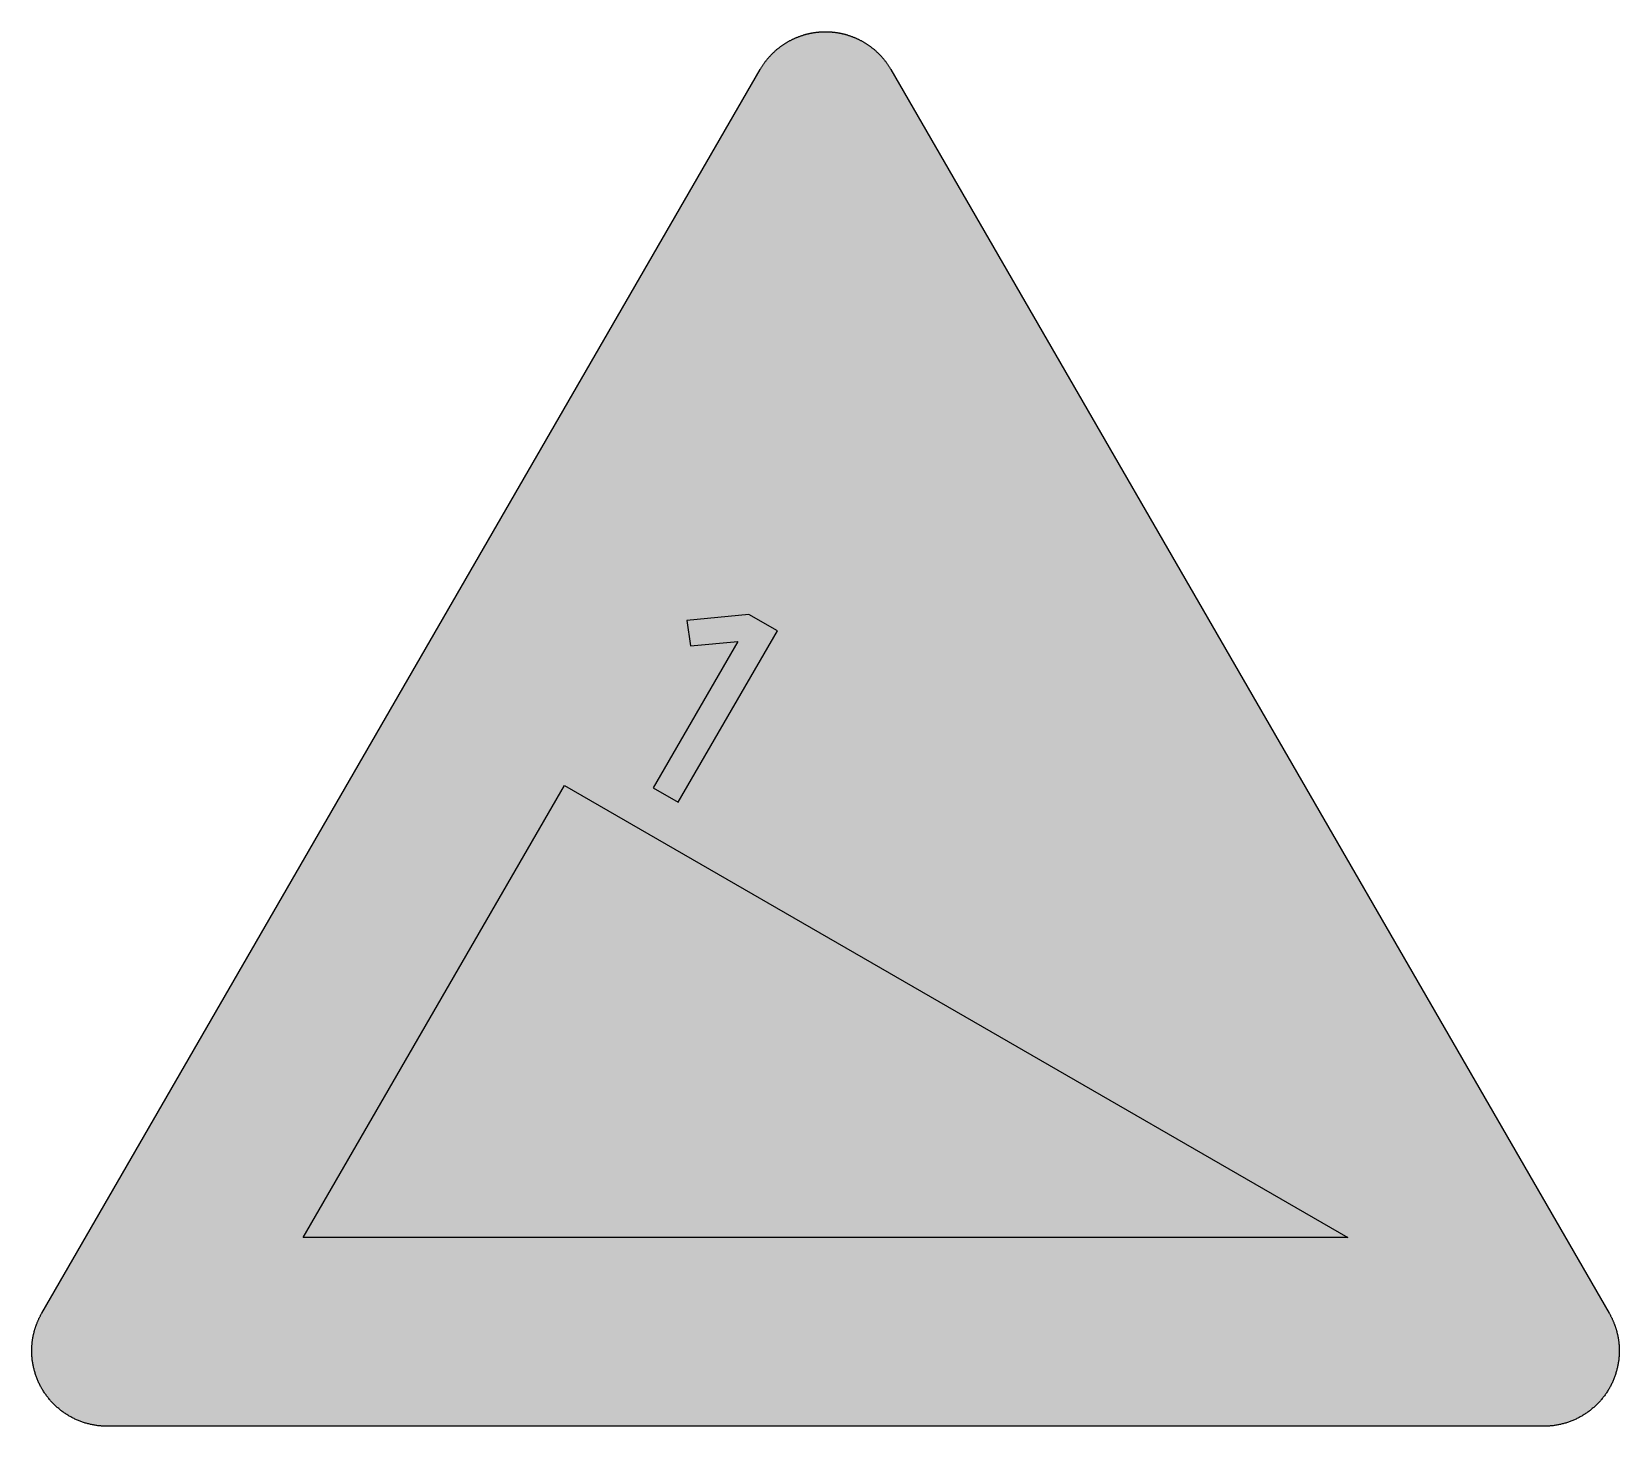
# Model space of a CAD drawing. Header units: millimetres. Extents: x 0 to 297, y 0 to 261.
import ezdxf

# ---------------------------------------------------------------- set-up
doc = ezdxf.new("R2010")
doc.units = ezdxf.units.MM

msp = doc.modelspace()

# ---------------------------------------------------------------- hatches: boundary and pattern name
for color, points in [(254, [(14.1633, 0.0526), (13.9878, 0.0533), (13.8125, 0.0559), (13.6373, 0.061), (13.462, 0.0686), (13.2893, 0.0787), (13.114, 0.0914), (12.9413, 0.1041), (12.7686, 0.1194), (12.5959, 0.1397), (12.4231, 0.16), (12.2504, 0.1803), (12.0777, 0.2057), (11.9075, 0.2337), (11.7373, 0.2616), (11.5672, 0.2921), (11.397, 0.3251), (11.2268, 0.3607), (11.0592, 0.3962), (10.8915, 0.4369), (10.7239, 0.4775), (10.5562, 0.5207), (10.3886, 0.5664), (10.2235, 0.6121), (10.0584, 0.6604), (9.8933, 0.7137), (9.7307, 0.7645), (9.5682, 0.8204), (9.4056, 0.8788), (9.2431, 0.9373), (9.083, 0.9982), (8.923, 1.0617), (8.763, 1.1252), (8.6055, 1.1938), (8.4455, 1.2624), (8.2906, 1.331), (8.1331, 1.4046), (7.9781, 1.4783), (7.8232, 1.5545), (7.6708, 1.6332), (7.5184, 1.7145), (7.366, 1.7958), (7.2161, 1.8796), (7.0663, 1.966), (6.919, 2.0549), (6.7716, 2.1438), (6.6243, 2.2352), (6.4795, 2.3266), (6.3348, 2.4232), (6.19, 2.5197), (6.0477, 2.6187), (5.908, 2.7178), (5.7683, 2.8219), (5.6286, 2.9261), (5.4915, 3.0302), (5.3543, 3.1394), (5.2197, 3.2487), (5.0851, 3.3579), (4.953, 3.4722), (4.8209, 3.5865), (4.6914, 3.7033), (4.5644, 3.8202), (4.4348, 3.9395), (4.3104, 4.0615), (4.1859, 4.1859), (4.0615, 4.3104), (3.9395, 4.4374), (3.8202, 4.5644), (3.7033, 4.6914), (3.5865, 4.8235), (3.4722, 4.953), (3.3579, 5.0876), (3.2487, 5.2197), (3.1369, 5.3543), (3.0302, 5.4915), (2.9235, 5.6286), (2.8194, 5.7683), (2.7178, 5.908), (2.6187, 6.0503), (2.5197, 6.19), (2.4232, 6.3348), (2.3266, 6.4795), (2.2352, 6.6243), (2.1438, 6.7716), (2.0523, 6.919), (1.966, 7.0663), (1.8796, 7.2161), (1.7958, 7.366), (1.7145, 7.5184), (1.6332, 7.6708), (1.5545, 7.8232), (1.4783, 7.9781), (1.4046, 8.1331), (1.331, 8.2906), (1.2598, 8.4455), (1.1913, 8.6055), (1.1252, 8.763), (1.0592, 8.923), (0.9982, 9.083), (0.9373, 9.2431), (0.8763, 9.4056), (0.8204, 9.5682), (0.7645, 9.7307), (0.7112, 9.8933), (0.6604, 10.0584), (0.6121, 10.2235), (0.5639, 10.3911), (0.5207, 10.5562), (0.4775, 10.7239), (0.4343, 10.8915), (0.3962, 11.0592), (0.3607, 11.2268), (0.3251, 11.397), (0.2921, 11.5672), (0.2616, 11.7373), (0.2311, 11.9075), (0.2057, 12.0802), (0.1803, 12.2504), (0.1575, 12.4231), (0.1372, 12.5959), (0.1194, 12.7686), (0.1041, 12.9413), (0.0889, 13.114), (0.0787, 13.2893), (0.0686, 13.462), (0.061, 13.6373), (0.0559, 13.8125), (0.0508, 13.9878), (0.0508, 14.163), (0.0508, 14.2773), (0.0533, 14.3942), (0.0559, 14.511), (0.0584, 14.6253), (0.0635, 14.7422), (0.0686, 14.859), (0.0737, 14.9733), (0.0813, 15.0901), (0.0889, 15.2044), (0.0991, 15.3187), (0.1092, 15.4356), (0.1194, 15.5499), (0.1321, 15.6642), (0.1448, 15.7785), (0.1575, 15.8953), (0.1727, 16.0096), (0.188, 16.1239), (0.2032, 16.2382), (0.221, 16.35), (0.2413, 16.4643), (0.2591, 16.5786), (0.2794, 16.6929), (0.2997, 16.8046), (0.3226, 16.9189), (0.3454, 17.0307), (0.3708, 17.145), (0.3937, 17.2568), (0.4191, 17.3685), (0.447, 17.4803), (0.475, 17.592), (0.5029, 17.7038), (0.5334, 17.8156), (0.5613, 17.9273), (0.5944, 18.0365), (0.6248, 18.1483), (0.6579, 18.2575), (0.6934, 18.3693), (0.7264, 18.4785), (0.762, 18.5877), (0.8001, 18.6969), (0.8382, 18.8062), (0.8763, 18.9128), (0.9144, 19.0221), (0.955, 19.1313), (0.9957, 19.238), (1.0389, 19.3446), (1.0795, 19.4539), (1.1252, 19.5605), (1.1684, 19.6647), (1.2141, 19.7714), (1.2598, 19.878), (1.3081, 19.9822), (1.3564, 20.0889), (1.4046, 20.193), (1.4554, 20.2971), (1.5062, 20.4013), (1.557, 20.5054), (1.6104, 20.607), (1.6637, 20.7112), (1.717, 20.8128), (1.7729, 20.9144), (1.8263, 21.016), (1.8847, 21.1176), (1.9406, 21.2192), (136.2523, 253.8501), (136.3091, 253.9492), (136.3675, 254.0483), (136.4285, 254.1473), (136.4894, 254.2464), (136.5504, 254.3454), (136.6139, 254.442), (136.6774, 254.5385), (136.7409, 254.635), (136.8044, 254.7315), (136.8704, 254.8255), (136.9365, 254.922), (137.0025, 255.016), (137.0711, 255.11), (137.1397, 255.2014), (137.2083, 255.2954), (137.2794, 255.3868), (137.3505, 255.4783), (137.4216, 255.5672), (137.4927, 255.6586), (137.5664, 255.7475), (137.6401, 255.8364), (137.7137, 255.9253), (137.7874, 256.0117), (137.8636, 256.098), (137.9398, 256.1844), (138.016, 256.2708), (138.0947, 256.3546), (138.1735, 256.4409), (138.2522, 256.5222), (138.3309, 256.606), (138.4122, 256.6899), (138.4935, 256.7711), (138.5748, 256.8524), (138.6586, 256.9312), (138.7399, 257.0124), (138.8237, 257.0912), (138.9075, 257.1699), (138.9939, 257.2461), (139.0802, 257.3249), (139.1641, 257.4011), (139.253, 257.4747), (139.3393, 257.5509), (139.4282, 257.6246), (139.5171, 257.6982), (139.606, 257.7719), (139.6949, 257.843), (139.7864, 257.9141), (139.8778, 257.9853), (139.9692, 258.0564), (140.0607, 258.125), (140.1547, 258.1935), (140.2486, 258.2596), (140.3426, 258.3282), (140.4366, 258.3942), (140.5331, 258.4602), (140.6296, 258.5237), (140.7262, 258.5872), (140.8227, 258.6507), (140.9192, 258.7142), (141.0183, 258.7752), (141.1173, 258.8362), (141.2164, 258.8946), (141.3154, 258.9555), (141.4145, 259.014), (141.5161, 259.0698), (141.6177, 259.1283), (141.7193, 259.1841), (141.8209, 259.2375), (141.9225, 259.2934), (142.0266, 259.3467), (142.1308, 259.3975), (142.2324, 259.4508), (142.3365, 259.5016), (142.4407, 259.5499), (142.5473, 259.6007), (142.6515, 259.6464), (142.7556, 259.6947), (142.8623, 259.7404), (142.969, 259.7861), (143.0757, 259.8318), (143.1823, 259.875), (143.289, 259.9182), (143.3957, 259.9588), (143.5049, 259.9995), (143.6116, 260.0401), (143.7208, 260.0808), (143.83, 260.1189), (143.9393, 260.1544), (144.0485, 260.1925), (144.1577, 260.2281), (144.2669, 260.2636), (144.3761, 260.2967), (144.4879, 260.3297), (144.5971, 260.3627), (144.7089, 260.3932), (144.8206, 260.4237), (144.9299, 260.4516), (145.0416, 260.4821), (145.1534, 260.5075), (145.2651, 260.5354), (145.3794, 260.5608), (145.4912, 260.5862), (145.603, 260.6091), (145.7173, 260.6319), (145.829, 260.6548), (145.9433, 260.6751), (146.0551, 260.6954), (146.1694, 260.7158), (146.2837, 260.7335), (146.398, 260.7513), (146.5123, 260.7666), (146.6266, 260.7818), (146.7409, 260.797), (146.8552, 260.8123), (146.9695, 260.825), (147.0838, 260.8351), (147.2006, 260.8478), (147.3149, 260.858), (147.4292, 260.8656), (147.5461, 260.8732), (147.6604, 260.8809), (147.7772, 260.8859), (147.8915, 260.8936), (148.0083, 260.8961), (148.1226, 260.9012), (148.2395, 260.9037), (148.3563, 260.9037), (148.4706, 260.9037), (148.5875, 260.9037), (148.7043, 260.9037), (148.8186, 260.9012), (148.9354, 260.8961), (149.0523, 260.8936), (149.1666, 260.8859), (149.2834, 260.8809), (149.3977, 260.8732), (149.512, 260.8656), (149.6289, 260.858), (149.7432, 260.8478), (149.8575, 260.8351), (149.9743, 260.825), (150.0886, 260.8123), (150.2029, 260.797), (150.3172, 260.7818), (150.4315, 260.7666), (150.5458, 260.7513), (150.6601, 260.7335), (150.7744, 260.7158), (150.8862, 260.6954), (151.0005, 260.6751), (151.1148, 260.6548), (151.2265, 260.6319), (151.3408, 260.6091), (151.4526, 260.5862), (151.5643, 260.5608), (151.6761, 260.5354), (151.7879, 260.5075), (151.8996, 260.4821), (152.0114, 260.4516), (152.1231, 260.4237), (152.2349, 260.3932), (152.3467, 260.3627), (152.4559, 260.3297), (152.5676, 260.2967), (152.6769, 260.2636), (152.7861, 260.2281), (152.8953, 260.1925), (153.0045, 260.1544), (153.1137, 260.1189), (153.223, 260.0808), (153.3296, 260.0401), (153.4389, 259.9995), (153.5455, 259.9588), (153.6548, 259.9182), (153.7614, 259.875), (153.8681, 259.8318), (153.9748, 259.7861), (154.0789, 259.7404), (154.1856, 259.6947), (154.2923, 259.6464), (154.3964, 259.6007), (154.5006, 259.5499), (154.6047, 259.5016), (154.7089, 259.4508), (154.813, 259.3975), (154.9171, 259.3467), (155.0187, 259.2934), (155.1203, 259.2375), (155.2245, 259.1841), (155.3261, 259.1283), (155.4251, 259.0698), (155.5267, 259.014), (155.6283, 258.9555), (155.7274, 258.8946), (155.8265, 258.8362), (155.9255, 258.7752), (156.022, 258.7142), (156.1211, 258.6507), (156.2176, 258.5872), (156.3141, 258.5237), (156.4107, 258.4602), (156.5046, 258.3942), (156.6012, 258.3282), (156.6951, 258.2596), (156.7866, 258.1935), (156.8806, 258.125), (156.972, 258.0564), (157.066, 257.9853), (157.1574, 257.9141), (157.2463, 257.843), (157.3378, 257.7719), (157.4267, 257.6982), (157.5156, 257.6246), (157.6019, 257.5509), (157.6908, 257.4747), (157.7772, 257.4011), (157.8635, 257.3249), (157.9499, 257.2461), (158.0337, 257.1699), (158.1201, 257.0912), (158.2039, 257.0124), (158.2852, 256.9312), (158.369, 256.8524), (158.4503, 256.7711), (158.5316, 256.6899), (158.6103, 256.606), (158.6916, 256.5222), (158.7703, 256.4409), (158.8491, 256.3546), (158.9253, 256.2708), (159.004, 256.1844), (159.0802, 256.098), (159.1539, 256.0117), (159.2301, 255.9253), (159.3037, 255.8364), (159.3774, 255.7475), (159.451, 255.6586), (159.5222, 255.5672), (159.5933, 255.4783), (159.6644, 255.3868), (159.7355, 255.2954), (159.8041, 255.2014), (159.8727, 255.11), (159.9387, 255.016), (160.0073, 254.922), (160.0733, 254.8255), (160.1368, 254.7315), (160.2029, 254.635), (160.2664, 254.5385), (160.3299, 254.442), (160.3908, 254.3454), (160.4543, 254.2464), (160.5153, 254.1473), (160.5737, 254.0483), (160.6347, 253.9492), (160.6906, 253.8476), (295.0023, 21.2192), (295.0591, 21.1176), (295.115, 21.016), (295.1709, 20.9144), (295.2267, 20.8128), (295.2801, 20.7112), (295.3334, 20.607), (295.3868, 20.5054), (295.4376, 20.4013), (295.4884, 20.2971), (295.5392, 20.193), (295.5874, 20.0889), (295.6357, 19.9822), (295.6814, 19.878), (295.7297, 19.7714), (295.7754, 19.6647), (295.8186, 19.5605), (295.8617, 19.4539), (295.9049, 19.3446), (295.9481, 19.238), (295.9887, 19.1313), (296.0294, 19.0221), (296.0675, 18.9128), (296.1056, 18.8062), (296.1437, 18.6969), (296.1792, 18.5877), (296.2148, 18.4785), (296.2504, 18.3693), (296.2834, 18.2575), (296.3164, 18.1483), (296.3494, 18.0365), (296.3799, 17.9273), (296.4104, 17.8156), (296.4409, 17.7038), (296.4688, 17.592), (296.4967, 17.4803), (296.5221, 17.3685), (296.5475, 17.2568), (296.5729, 17.145), (296.5958, 17.0307), (296.6212, 16.9189), (296.6415, 16.8046), (296.6644, 16.6929), (296.6822, 16.5786), (296.7025, 16.4643), (296.7203, 16.35), (296.738, 16.2382), (296.7558, 16.1239), (296.7711, 16.0096), (296.7838, 15.8953), (296.799, 15.7785), (296.8117, 15.6642), (296.8244, 15.5499), (296.8346, 15.4356), (296.8447, 15.3187), (296.8523, 15.2044), (296.86, 15.0901), (296.8676, 14.9733), (296.8752, 14.859), (296.8803, 14.7422), (296.8828, 14.6253), (296.8879, 14.511), (296.8904, 14.3942), (296.8904, 14.2773), (296.8904, 14.163), (296.8904, 13.9878), (296.8879, 13.8125), (296.8828, 13.6373), (296.8752, 13.462), (296.865, 13.2893), (296.8523, 13.114), (296.8396, 12.9413), (296.8219, 12.7686), (296.8041, 12.5959), (296.7838, 12.4231), (296.7609, 12.2504), (296.738, 12.0802), (296.7101, 11.9075), (296.6822, 11.7373), (296.6517, 11.5672), (296.6187, 11.397), (296.5831, 11.2268), (296.545, 11.0592), (296.5069, 10.8915), (296.4663, 10.7239), (296.4231, 10.5562), (296.3774, 10.3911), (296.3316, 10.2235), (296.2808, 10.0584), (296.23, 9.8933), (296.1767, 9.7307), (296.1234, 9.5682), (296.0649, 9.4056), (296.0065, 9.2431), (295.9456, 9.083), (295.8821, 8.923), (295.8186, 8.763), (295.75, 8.6055), (295.6814, 8.4455), (295.6103, 8.2906), (295.5392, 8.1331), (295.463, 7.9781), (295.3868, 7.8232), (295.3106, 7.6708), (295.2293, 7.5184), (295.148, 7.366), (295.0642, 7.2161), (294.9778, 7.0663), (294.8889, 6.919), (294.8, 6.7716), (294.7086, 6.6243), (294.6146, 6.4795), (294.5206, 6.3348), (294.4241, 6.19), (294.325, 6.0503), (294.226, 5.908), (294.1218, 5.7683), (294.0177, 5.6286), (293.9136, 5.4915), (293.8043, 5.3543), (293.6951, 5.2197), (293.5859, 5.0876), (293.4716, 4.953), (293.3573, 4.8235), (293.2405, 4.6914), (293.1236, 4.5644), (293.0042, 4.4374), (292.8823, 4.3104), (292.7579, 4.1859), (292.6334, 4.0615), (292.5089, 3.9395), (292.3794, 3.8202), (292.2524, 3.7033), (292.1203, 3.5865), (291.9908, 3.4722), (291.8562, 3.3579), (291.7241, 3.2487), (291.5895, 3.1394), (291.4523, 3.0302), (291.3151, 2.9261), (291.1754, 2.8219), (291.0357, 2.7178), (290.8935, 2.6187), (290.7513, 2.5197), (290.609, 2.4232), (290.4642, 2.3266), (290.3195, 2.2352), (290.1721, 2.1438), (290.0248, 2.0549), (289.8775, 1.966), (289.7276, 1.8796), (289.5778, 1.7958), (289.4254, 1.7145), (289.273, 1.6332), (289.118, 1.5545), (288.9656, 1.4783), (288.8107, 1.4046), (288.6532, 1.331), (288.4957, 1.2624), (288.3383, 1.1938), (288.1808, 1.1252), (288.0208, 1.0617), (287.8607, 0.9982), (287.7007, 0.9373), (287.5382, 0.8788), (287.3756, 0.8204), (287.213, 0.7645), (287.0479, 0.7137), (286.8854, 0.6604), (286.7203, 0.6121), (286.5526, 0.5664), (286.3875, 0.5207), (286.2199, 0.4775), (286.0523, 0.4369), (285.8846, 0.3962), (285.7144, 0.3607), (285.5468, 0.3251), (285.3766, 0.2921), (285.2064, 0.2616), (285.0363, 0.2337), (284.8635, 0.2057), (284.6934, 0.1803), (284.5206, 0.16), (284.3479, 0.1397), (284.1752, 0.1194), (284.0025, 0.1041), (283.8272, 0.0914), (283.6545, 0.0787), (283.4792, 0.0686), (283.3065, 0.061), (283.1313, 0.0559), (282.956, 0.0533), (282.7807, 0.0508)]), (59, [(116.2706, 119.4636), (120.9449, 116.7656), (139.4658, 148.8433), (134.1494, 151.9125), (122.5599, 150.7822), (123.2475, 146.0475), (132.092, 146.8688)]), (59, [(50.8261, 35.3304), (99.6488, 119.8965), (246.1204, 35.3304)])]:
    msp.add_hatch(color=color).paths.add_polyline_path(points)
h = msp.add_hatch(color=22)
h.paths.add_polyline_path([(14.1633, 5.3442), (13.9344, 5.3467), (13.7084, 5.3543), (13.4849, 5.3696), (13.2613, 5.3873), (13.0378, 5.4127), (12.8194, 5.4458), (12.6009, 5.4813), (12.385, 5.522), (12.1717, 5.5677), (11.9583, 5.621), (11.7475, 5.6769), (11.5392, 5.7404), (11.3335, 5.8064), (11.1303, 5.8776), (10.9296, 5.9538), (10.729, 6.035), (10.5334, 6.1214), (10.3378, 6.2128), (10.1473, 6.3068), (9.9593, 6.4084), (9.7714, 6.5126), (9.5885, 6.6192), (9.4082, 6.7335), (9.2304, 6.8504), (9.0576, 6.9698), (8.8849, 7.0942), (8.7173, 7.2238), (8.5522, 7.3584), (8.3896, 7.493), (8.2321, 7.6352), (8.0772, 7.7775), (7.9273, 7.9273), (7.7775, 8.0772), (7.6352, 8.2321), (7.493, 8.3922), (7.3558, 8.5522), (7.2238, 8.7173), (7.0942, 8.8849), (6.9698, 9.0576), (6.8504, 9.2329), (6.7335, 9.4082), (6.6192, 9.5885), (6.5126, 9.7739), (6.4084, 9.9593), (6.3068, 10.1473), (6.2128, 10.3403), (6.1214, 10.5334), (6.035, 10.729), (5.9538, 10.9296), (5.8776, 11.1303), (5.8064, 11.3335), (5.7404, 11.5392), (5.6769, 11.7475), (5.621, 11.9583), (5.5677, 12.1717), (5.522, 12.385), (5.4813, 12.6009), (5.4432, 12.8194), (5.4127, 13.0404), (5.3873, 13.2613), (5.3696, 13.4849), (5.3543, 13.7084), (5.3467, 13.9344), (5.3416, 14.163), (5.3442, 14.2342), (5.3442, 14.3078), (5.3442, 14.3789), (5.3467, 14.4526), (5.3492, 14.5237), (5.3543, 14.5974), (5.3569, 14.6685), (5.3619, 14.7422), (5.367, 14.8133), (5.3721, 14.8869), (5.3797, 14.9581), (5.3848, 15.0292), (5.3924, 15.1003), (5.4, 15.174), (5.4102, 15.2451), (5.4178, 15.3162), (5.428, 15.3873), (5.4381, 15.4584), (5.4483, 15.5296), (5.461, 15.6007), (5.4737, 15.6718), (5.4864, 15.7429), (5.4991, 15.814), (5.5118, 15.8852), (5.527, 15.9563), (5.5423, 16.0249), (5.5575, 16.096), (5.5728, 16.1671), (5.5905, 16.2357), (5.6083, 16.3068), (5.6261, 16.3754), (5.6439, 16.444), (5.6617, 16.5151), (5.682, 16.5837), (5.7023, 16.6522), (5.7226, 16.7208), (5.7429, 16.7919), (5.7658, 16.8605), (5.7887, 16.9266), (5.8115, 16.9951), (5.8344, 17.0637), (5.8572, 17.1323), (5.8826, 17.2009), (5.908, 17.2669), (5.9334, 17.3355), (5.9588, 17.4015), (5.9868, 17.4676), (6.0147, 17.5362), (6.0427, 17.6022), (6.0706, 17.6682), (6.0985, 17.7343), (6.129, 17.8003), (6.1595, 17.8664), (6.19, 17.9299), (6.2205, 17.9959), (6.2509, 18.0619), (6.284, 18.1254), (6.317, 18.1915), (6.35, 18.255), (6.383, 18.3185), (6.4186, 18.382), (6.4541, 18.4455), (6.4897, 18.509), (6.5253, 18.5725), (140.8356, 251.2042), (140.909, 251.3305), (140.9852, 251.4549), (141.064, 251.5794), (141.1453, 251.7013), (141.2265, 251.8232), (141.3129, 251.9426), (141.3967, 252.0594), (141.4856, 252.1763), (141.5745, 252.2906), (141.666, 252.4023), (141.7599, 252.5141), (141.8539, 252.6233), (141.9504, 252.73), (142.0495, 252.8367), (142.1486, 252.9408), (142.2502, 253.0424), (142.3518, 253.144), (142.4559, 253.2431), (142.5626, 253.3396), (142.6693, 253.4336), (142.7785, 253.5276), (142.8877, 253.619), (142.9995, 253.7104), (143.1112, 253.7968), (143.2255, 253.8832), (143.3424, 253.967), (143.4592, 254.0483), (143.576, 254.1295), (143.6954, 254.2083), (143.8173, 254.2845), (143.9393, 254.3581), (144.0612, 254.4318), (144.1856, 254.5004), (144.3126, 254.569), (144.4371, 254.635), (144.5666, 254.701), (144.6936, 254.762), (144.8232, 254.823), (144.9553, 254.8814), (145.0848, 254.9373), (145.2194, 254.9906), (145.3515, 255.0414), (145.4861, 255.0922), (145.6207, 255.1405), (145.7579, 255.1836), (145.8951, 255.2268), (146.0322, 255.2675), (146.1694, 255.3081), (146.3091, 255.3437), (146.4488, 255.3792), (146.591, 255.4097), (146.7307, 255.4402), (146.873, 255.4681), (147.0152, 255.491), (147.16, 255.5138), (147.3022, 255.5342), (147.447, 255.5519), (147.5918, 255.5697), (147.7391, 255.5824), (147.8839, 255.5926), (148.0312, 255.6027), (148.176, 255.6078), (148.3233, 255.6104), (148.4706, 255.6129), (148.6179, 255.6104), (148.7653, 255.6078), (148.9126, 255.6027), (149.0599, 255.5926), (149.2047, 255.5824), (149.3495, 255.5697), (149.4942, 255.5519), (149.639, 255.5342), (149.7838, 255.5138), (149.926, 255.491), (150.0683, 255.4681), (150.2105, 255.4402), (150.3528, 255.4097), (150.4925, 255.3792), (150.6347, 255.3437), (150.7719, 255.3081), (150.9116, 255.2675), (151.0487, 255.2268), (151.1859, 255.1836), (151.323, 255.1405), (151.4577, 255.0922), (151.5923, 255.0414), (151.7244, 254.9906), (151.8564, 254.9373), (151.9885, 254.8814), (152.1206, 254.823), (152.2501, 254.762), (152.3771, 254.701), (152.5041, 254.635), (152.6311, 254.569), (152.7581, 254.5004), (152.8801, 254.4318), (153.0045, 254.3581), (153.1264, 254.2845), (153.2458, 254.2083), (153.3652, 254.1295), (153.4846, 254.0483), (153.6014, 253.967), (153.7157, 253.8832), (153.83, 253.7968), (153.9443, 253.7104), (154.0561, 253.619), (154.1653, 253.5276), (154.2745, 253.4336), (154.3812, 253.3396), (154.4879, 253.2431), (154.592, 253.144), (154.6936, 253.0424), (154.7952, 252.9408), (154.8943, 252.8367), (154.9933, 252.73), (155.0899, 252.6233), (155.1838, 252.5141), (155.2778, 252.4023), (155.3693, 252.2906), (155.4582, 252.1763), (155.5471, 252.0594), (155.6334, 251.9426), (155.7172, 251.8232), (155.7985, 251.7013), (155.8798, 251.5794), (155.9585, 251.4549), (156.0347, 251.3305), (156.1109, 251.2035), (290.4201, 18.5734), (290.4541, 18.509), (290.4896, 18.4455), (290.5252, 18.382), (290.5608, 18.3185), (290.5938, 18.255), (290.6268, 18.1915), (290.6598, 18.1254), (290.6903, 18.0619), (290.7233, 17.9959), (290.7538, 17.9299), (290.7843, 17.8664), (290.8148, 17.8003), (290.8452, 17.7343), (290.8732, 17.6682), (290.9011, 17.6022), (290.9291, 17.5362), (290.957, 17.4676), (290.9824, 17.4015), (291.0103, 17.3355), (291.0357, 17.2669), (291.0611, 17.2009), (291.084, 17.1323), (291.1094, 17.0637), (291.1323, 16.9951), (291.1551, 16.9266), (291.178, 16.8605), (291.1983, 16.7919), (291.2212, 16.7208), (291.2415, 16.6522), (291.2618, 16.5837), (291.2796, 16.5151), (291.2999, 16.444), (291.3177, 16.3754), (291.3355, 16.3068), (291.3532, 16.2357), (291.3685, 16.1671), (291.3863, 16.096), (291.4015, 16.0249), (291.4167, 15.9563), (291.4294, 15.8852), (291.4447, 15.814), (291.4574, 15.7429), (291.4701, 15.6718), (291.4828, 15.6007), (291.4929, 15.5296), (291.5031, 15.4584), (291.5133, 15.3873), (291.5234, 15.3162), (291.5336, 15.2451), (291.5412, 15.174), (291.5488, 15.1003), (291.5564, 15.0292), (291.5641, 14.9581), (291.5691, 14.8869), (291.5768, 14.8133), (291.5818, 14.7422), (291.5844, 14.6685), (291.5895, 14.5974), (291.592, 14.5237), (291.5945, 14.4526), (291.5971, 14.3789), (291.5996, 14.3078), (291.5996, 14.2342), (291.5996, 14.163), (291.5971, 13.9344), (291.5895, 13.7084), (291.5742, 13.4849), (291.5539, 13.2613), (291.5285, 13.0404), (291.498, 12.8194), (291.4625, 12.6009), (291.4218, 12.385), (291.3736, 12.1717), (291.3228, 11.9583), (291.2643, 11.7475), (291.2034, 11.5392), (291.1373, 11.3335), (291.0637, 11.1303), (290.9875, 10.9296), (290.9062, 10.729), (290.8198, 10.5334), (290.7309, 10.3403), (290.6344, 10.1473), (290.5354, 9.9593), (290.4312, 9.7739), (290.322, 9.5885), (290.2102, 9.4082), (290.0934, 9.2329), (289.974, 9.0576), (289.847, 8.8849), (289.72, 8.7173), (289.5854, 8.5522), (289.4482, 8.3922), (289.3085, 8.2321), (289.1638, 8.0772), (289.0164, 7.9273), (288.8666, 7.7775), (288.7116, 7.6352), (288.5516, 7.493), (288.3916, 7.3584), (288.2265, 7.2238), (288.0563, 7.0942), (287.8861, 6.9698), (287.7109, 6.8504), (287.5331, 6.7335), (287.3527, 6.6192), (287.1699, 6.5126), (286.9844, 6.4084), (286.7965, 6.3068), (286.6034, 6.2128), (286.4104, 6.1214), (286.2148, 6.035), (286.0142, 5.9538), (285.8135, 5.8776), (285.6103, 5.8064), (285.4046, 5.7404), (285.1963, 5.6769), (284.9855, 5.621), (284.7721, 5.5677), (284.5587, 5.522), (284.3428, 5.4813), (284.1244, 5.4458), (283.9034, 5.4127), (283.6824, 5.3873), (283.4589, 5.3696), (283.2354, 5.3543), (283.0093, 5.3467), (282.7807, 5.3442)])
h.paths.add_polyline_path([(44.716, 31.8026), (148.4725, 211.5167), (252.2305, 31.8026)], flags=16)
h = msp.add_hatch(color=59)
edge = h.paths.add_edge_path()
edge.add_line((151.3046, 120.5618), (151.0335, 120.0963))
edge.add_line((151.0335, 120.0963), (150.7693, 119.6442))
edge.add_line((150.7693, 119.6442), (150.5077, 119.2022))
edge.add_line((150.5077, 119.2022), (150.2486, 118.7729))
edge.add_line((150.2486, 118.7729), (149.9946, 118.3538))
edge.add_line((149.9946, 118.3538), (149.7457, 117.9474))
edge.add_line((149.7457, 117.9474), (149.4993, 117.5512))
edge.add_line((149.4993, 117.5512), (149.2555, 117.1677))
edge.add_line((149.2555, 117.1677), (149.0167, 116.7943))
edge.add_line((149.0167, 116.7943), (148.7805, 116.4336))
edge.add_line((148.7805, 116.4336), (148.5494, 116.0805))
edge.add_line((148.5494, 116.0805), (148.3208, 115.7402))
edge.add_line((148.3208, 115.7402), (148.0947, 115.41))
edge.add_line((148.0947, 115.41), (147.8712, 115.0925))
edge.add_line((147.8712, 115.0925), (147.6502, 114.7826))
edge.add_line((147.6502, 114.7826), (147.4343, 114.4854))
edge.add_line((147.4343, 114.4854), (147.2209, 114.1984))
edge.add_line((147.2209, 114.1984), (147.0076, 113.9215))
edge.add_line((147.0076, 113.9215), (146.7993, 113.6523))
edge.add_line((146.7993, 113.6523), (146.5936, 113.3958))
edge.add_line((146.5936, 113.3958), (146.3904, 113.1494))
edge.add_line((146.3904, 113.1494), (146.1897, 112.9106))
edge.add_line((146.1897, 112.9106), (145.9916, 112.6846))
edge.add_line((145.9916, 112.6846), (145.796, 112.4661))
edge.add_line((145.796, 112.4661), (145.6004, 112.2578))
edge.add_line((145.6004, 112.2578), (145.4099, 112.0597))
edge.add_line((145.4099, 112.0597), (145.2194, 111.8692))
edge.add_line((145.2194, 111.8692), (145.0315, 111.6914))
edge.add_line((145.0315, 111.6914), (144.846, 111.5187))
edge.add_line((144.846, 111.5187), (144.6632, 111.3587))
edge.add_line((144.6632, 111.3587), (144.4803, 111.2063))
edge.add_line((144.4803, 111.2063), (144.2999, 111.0615))
edge.add_line((144.2999, 111.0615), (144.1196, 110.9269))
edge.add_line((144.1196, 110.9269), (143.9443, 110.8024))
edge.add_line((143.9443, 110.8024), (143.7665, 110.6856))
edge.add_line((143.7665, 110.6856), (143.5938, 110.5764))
edge.add_line((143.5938, 110.5764), (143.4186, 110.4773))
edge.add_line((143.4186, 110.4773), (143.2458, 110.3859))
edge.add_line((143.2458, 110.3859), (143.0757, 110.302))
edge.add_line((143.0757, 110.302), (142.9055, 110.2258))
edge.add_line((142.9055, 110.2258), (142.7378, 110.1598))
edge.add_line((142.7378, 110.1598), (142.5677, 110.1014))
edge.add_line((142.5677, 110.1014), (142.4, 110.0506))
edge.add_line((142.4, 110.0506), (142.2349, 110.0074))
edge.add_line((142.2349, 110.0074), (142.0673, 109.9718))
edge.add_line((142.0673, 109.9718), (141.9022, 109.9439))
edge.add_line((141.9022, 109.9439), (141.7371, 109.9261))
edge.add_line((141.7371, 109.9261), (141.572, 109.9134))
edge.add_line((141.572, 109.9134), (141.4094, 109.9083))
edge.add_line((141.4094, 109.9083), (141.2443, 109.9109))
edge.add_line((141.2443, 109.9109), (141.0818, 109.9185))
edge.add_line((141.0818, 109.9185), (140.9167, 109.9363))
edge.add_line((140.9167, 109.9363), (140.7541, 109.9591))
edge.add_line((140.7541, 109.9591), (140.589, 109.9896))
edge.add_line((140.589, 109.9896), (140.4239, 110.0277))
edge.add_line((140.4239, 110.0277), (140.2613, 110.0709))
edge.add_line((140.2613, 110.0709), (140.0962, 110.1242))
edge.add_line((140.0962, 110.1242), (139.9311, 110.1801))
edge.add_line((139.9311, 110.1801), (139.766, 110.2436))
edge.add_line((139.766, 110.2436), (139.5984, 110.3147))
edge.add_line((139.5984, 110.3147), (139.4333, 110.3909))
edge.add_line((139.4333, 110.3909), (139.2657, 110.4748))
edge.add_line((139.2657, 110.4748), (139.0955, 110.5637))
edge.add_line((139.0955, 110.5637), (138.9278, 110.6576))
edge.add_line((138.9278, 110.6576), (138.7602, 110.7567))
edge.add_line((138.7602, 110.7567), (138.6002, 110.8608))
edge.add_line((138.6002, 110.8608), (138.4452, 110.965))
edge.add_line((138.4452, 110.965), (138.2979, 111.0742))
edge.add_line((138.2979, 111.0742), (138.1557, 111.1885))
edge.add_line((138.1557, 111.1885), (138.0211, 111.3028))
edge.add_line((138.0211, 111.3028), (137.8915, 111.4222))
edge.add_line((137.8915, 111.4222), (137.7671, 111.5466))
edge.add_line((137.7671, 111.5466), (137.6502, 111.6736))
edge.add_line((137.6502, 111.6736), (137.541, 111.8032))
edge.add_line((137.541, 111.8032), (137.4369, 111.9378))
edge.add_line((137.4369, 111.9378), (137.3378, 112.075))
edge.add_line((137.3378, 112.075), (137.2464, 112.2172))
edge.add_line((137.2464, 112.2172), (137.16, 112.3645))
edge.add_line((137.16, 112.3645), (137.0813, 112.5144))
edge.add_line((137.0813, 112.5144), (137.0101, 112.6668))
edge.add_line((137.0101, 112.6668), (136.9441, 112.8268))
edge.add_line((136.9441, 112.8268), (136.8831, 112.9894))
edge.add_line((136.8831, 112.9894), (136.8298, 113.1545))
edge.add_line((136.8298, 113.1545), (136.7841, 113.3272))
edge.add_line((136.7841, 113.3272), (136.7434, 113.5024))
edge.add_line((136.7434, 113.5024), (136.7079, 113.6828))
edge.add_line((136.7079, 113.6828), (136.6825, 113.8682))
edge.add_line((136.6825, 113.8682), (136.6596, 114.0587))
edge.add_line((136.6596, 114.0587), (136.6469, 114.2517))
edge.add_line((136.6469, 114.2517), (136.6393, 114.4524))
edge.add_line((136.6393, 114.4524), (136.6368, 114.6556))
edge.add_line((136.6368, 114.6556), (136.6418, 114.8664))
edge.add_line((136.6418, 114.8664), (136.6545, 115.0798))
edge.add_line((136.6545, 115.0798), (136.6723, 115.2982))
edge.add_line((136.6723, 115.2982), (136.6977, 115.5243))
edge.add_line((136.6977, 115.5243), (136.7282, 115.7529))
edge.add_line((136.7282, 115.7529), (136.7663, 115.9891))
edge.add_line((136.7663, 115.9891), (136.812, 116.2304))
edge.add_line((136.812, 116.2304), (136.8628, 116.4768))
edge.add_line((136.8628, 116.4768), (136.9212, 116.7282))
edge.add_line((136.9212, 116.7282), (136.9847, 116.9848))
edge.add_line((136.9847, 116.9848), (137.0559, 117.2489))
edge.add_line((137.0559, 117.2489), (137.1346, 117.5182))
edge.add_line((137.1346, 117.5182), (137.221, 117.7925))
edge.add_line((137.221, 117.7925), (137.3124, 118.0744))
edge.add_line((137.3124, 118.0744), (137.4115, 118.3589))
edge.add_line((137.4115, 118.3589), (137.5156, 118.6536))
edge.add_line((137.5156, 118.6536), (137.6274, 118.9507))
edge.add_line((137.6274, 118.9507), (137.7467, 119.2581))
edge.add_line((137.7467, 119.2581), (137.8712, 119.568))
edge.add_line((137.8712, 119.568), (138.0033, 119.8855))
edge.add_line((138.0033, 119.8855), (138.143, 120.2106))
edge.add_line((138.143, 120.2106), (138.2903, 120.5408))
edge.add_line((138.2903, 120.5408), (138.4427, 120.8786))
edge.add_line((138.4427, 120.8786), (138.6027, 121.2215))
edge.add_line((138.6027, 121.2215), (138.7678, 121.572))
edge.add_line((138.7678, 121.572), (138.9431, 121.9302))
edge.add_line((138.9431, 121.9302), (139.1234, 122.2934))
edge.add_line((139.1234, 122.2934), (139.3114, 122.6642))
edge.add_line((139.3114, 122.6642), (139.5044, 123.0427))
edge.add_line((139.5044, 123.0427), (139.7076, 123.4288))
edge.add_line((139.7076, 123.4288), (139.9159, 123.8199))
edge.add_line((139.9159, 123.8199), (140.1318, 124.2187))
edge.add_line((140.1318, 124.2187), (140.3528, 124.6276))
edge.add_line((140.3528, 124.6276), (140.5839, 125.0417))
edge.add_line((140.5839, 125.0417), (140.8201, 125.4633))
edge.add_line((140.8201, 125.4633), (141.064, 125.89))
edge.add_line((141.064, 125.89), (141.3129, 126.3269))
edge.add_line((141.3129, 126.3269), (141.572, 126.7714))
edge.add_line((141.572, 126.7714), (141.826, 127.2057))
edge.add_line((141.826, 127.2057), (142.0774, 127.6274))
edge.add_line((142.0774, 127.6274), (142.3264, 128.0414))
edge.add_line((142.3264, 128.0414), (142.5702, 128.4427))
edge.add_line((142.5702, 128.4427), (142.814, 128.8364))
edge.add_line((142.814, 128.8364), (143.0528, 129.2174))
edge.add_line((143.0528, 129.2174), (143.2916, 129.5908))
edge.add_line((143.2916, 129.5908), (143.5252, 129.954))
edge.add_line((143.5252, 129.954), (143.7564, 130.3071))
edge.add_line((143.7564, 130.3071), (143.985, 130.6474))
edge.add_line((143.985, 130.6474), (144.211, 130.9827))
edge.add_line((144.211, 130.9827), (144.4346, 131.3053))
edge.add_line((144.4346, 131.3053), (144.6555, 131.6177))
edge.add_line((144.6555, 131.6177), (144.8765, 131.9225))
edge.add_line((144.8765, 131.9225), (145.0924, 132.2172))
edge.add_line((145.0924, 132.2172), (145.3058, 132.5016))
edge.add_line((145.3058, 132.5016), (145.5191, 132.776))
edge.add_line((145.5191, 132.776), (145.7274, 133.0427))
edge.add_line((145.7274, 133.0427), (145.9357, 133.2992))
edge.add_line((145.9357, 133.2992), (146.1414, 133.5481))
edge.add_line((146.1414, 133.5481), (146.3446, 133.7869))
edge.add_line((146.3446, 133.7869), (146.5453, 134.0155))
edge.add_line((146.5453, 134.0155), (146.746, 134.2365))
edge.add_line((146.746, 134.2365), (146.9441, 134.4473))
edge.add_line((146.9441, 134.4473), (147.1397, 134.6505))
edge.add_line((147.1397, 134.6505), (147.3327, 134.8435))
edge.add_line((147.3327, 134.8435), (147.5257, 135.0289))
edge.add_line((147.5257, 135.0289), (147.7162, 135.2042))
edge.add_line((147.7162, 135.2042), (147.9042, 135.3718))
edge.add_line((147.9042, 135.3718), (148.0922, 135.5293))
edge.add_line((148.0922, 135.5293), (148.2776, 135.6792))
edge.add_line((148.2776, 135.6792), (148.463, 135.8214))
edge.add_line((148.463, 135.8214), (148.6459, 135.956))
edge.add_line((148.6459, 135.956), (148.8288, 136.0805))
edge.add_line((148.8288, 136.0805), (149.0091, 136.1973))
edge.add_line((149.0091, 136.1973), (149.1869, 136.304))
edge.add_line((149.1869, 136.304), (149.3647, 136.4056))
edge.add_line((149.3647, 136.4056), (149.5425, 136.4971))
edge.add_line((149.5425, 136.4971), (149.7178, 136.5809))
edge.add_line((149.7178, 136.5809), (149.893, 136.6545))
edge.add_line((149.893, 136.6545), (150.0657, 136.7231))
edge.add_line((150.0657, 136.7231), (150.2385, 136.7841))
edge.add_line((150.2385, 136.7841), (150.4112, 136.8349))
edge.add_line((150.4112, 136.8349), (150.5814, 136.8806))
edge.add_line((150.5814, 136.8806), (150.7515, 136.9162))
edge.add_line((150.7515, 136.9162), (150.9217, 136.9441))
edge.add_line((150.9217, 136.9441), (151.0894, 136.967))
edge.add_line((151.0894, 136.967), (151.2595, 136.9797))
edge.add_line((151.2595, 136.9797), (151.4272, 136.9847))
edge.add_line((151.4272, 136.9847), (151.5923, 136.9847))
edge.add_line((151.5923, 136.9847), (151.7599, 136.9771))
edge.add_line((151.7599, 136.9771), (151.9276, 136.9593))
edge.add_line((151.9276, 136.9593), (152.0927, 136.9365))
edge.add_line((152.0927, 136.9365), (152.2578, 136.906))
edge.add_line((152.2578, 136.906), (152.4229, 136.8704))
edge.add_line((152.4229, 136.8704), (152.588, 136.8247))
edge.add_line((152.588, 136.8247), (152.7531, 136.7739))
edge.add_line((152.7531, 136.7739), (152.9182, 136.7155))
edge.add_line((152.9182, 136.7155), (153.0833, 136.6495))
edge.add_line((153.0833, 136.6495), (153.2484, 136.5783))
edge.add_line((153.2484, 136.5783), (153.4135, 136.4996))
edge.add_line((153.4135, 136.4996), (153.5786, 136.4132))
edge.add_line((153.5786, 136.4132), (153.7437, 136.3218))
edge.add_line((153.7437, 136.3218), (153.9062, 136.2253))
edge.add_line((153.9062, 136.2253), (154.0637, 136.1262))
edge.add_line((154.0637, 136.1262), (154.2161, 136.0221))
edge.add_line((154.2161, 136.0221), (154.3609, 135.9179))
edge.add_line((154.3609, 135.9179), (154.5031, 135.8113))
edge.add_line((154.5031, 135.8113), (154.6377, 135.6995))
edge.add_line((154.6377, 135.6995), (154.7673, 135.5877))
edge.add_line((154.7673, 135.5877), (154.8892, 135.4709))
edge.add_line((154.8892, 135.4709), (155.006, 135.3515))
edge.add_line((155.006, 135.3515), (155.1203, 135.2271))
edge.add_line((155.1203, 135.2271), (155.2245, 135.1001))
edge.add_line((155.2245, 135.1001), (155.3261, 134.9705))
edge.add_line((155.3261, 134.9705), (155.4201, 134.8359))
edge.add_line((155.4201, 134.8359), (155.5064, 134.6987))
edge.add_line((155.5064, 134.6987), (155.5902, 134.5565))
edge.add_line((155.5902, 134.5565), (155.6664, 134.4092))
edge.add_line((155.6664, 134.4092), (155.735, 134.2593))
edge.add_line((155.735, 134.2593), (155.7985, 134.1069))
edge.add_line((155.7985, 134.1069), (155.8569, 133.9469))
edge.add_line((155.8569, 133.9469), (155.9077, 133.7843))
edge.add_line((155.9077, 133.7843), (155.9535, 133.6167))
edge.add_line((155.9535, 133.6167), (155.9916, 133.444))
edge.add_line((155.9916, 133.444), (156.0246, 133.2662))
edge.add_line((156.0246, 133.2662), (156.05, 133.0858))
edge.add_line((156.05, 133.0858), (156.0703, 132.8979))
edge.add_line((156.0703, 132.8979), (156.083, 132.7074))
edge.add_line((156.083, 132.7074), (156.0881, 132.5093))
edge.add_line((156.0881, 132.5093), (156.0881, 132.3061))
edge.add_line((156.0881, 132.3061), (156.0805, 132.0978))
edge.add_line((156.0805, 132.0978), (156.0678, 131.8844))
edge.add_line((156.0678, 131.8844), (156.0474, 131.666))
edge.add_line((156.0474, 131.666), (156.0195, 131.4399))
edge.add_line((156.0195, 131.4399), (155.9865, 131.2088))
edge.add_line((155.9865, 131.2088), (155.9433, 130.9726))
edge.add_line((155.9433, 130.9726), (155.8976, 130.7287))
edge.add_line((155.8976, 130.7287), (155.8417, 130.4798))
edge.add_line((155.8417, 130.4798), (155.7807, 130.2258))
edge.add_line((155.7807, 130.2258), (155.7122, 129.9642))
edge.add_line((155.7122, 129.9642), (155.636, 129.6949))
edge.add_line((155.636, 129.6949), (155.5521, 129.4206))
edge.add_line((155.5521, 129.4206), (155.4607, 129.1387))
edge.add_line((155.4607, 129.1387), (155.3642, 128.8517))
edge.add_line((155.3642, 128.8517), (155.26, 128.5545))
edge.add_line((155.26, 128.5545), (155.1483, 128.2522))
edge.add_line((155.1483, 128.2522), (155.0289, 127.9423))
edge.add_line((155.0289, 127.9423), (154.9019, 127.6274))
edge.add_line((154.9019, 127.6274), (154.7673, 127.3023))
edge.add_line((154.7673, 127.3023), (154.625, 126.9695))
edge.add_line((154.625, 126.9695), (154.4752, 126.6317))
edge.add_line((154.4752, 126.6317), (154.3202, 126.2837))
edge.add_line((154.3202, 126.2837), (154.1551, 125.9307))
edge.add_line((154.1551, 125.9307), (153.9824, 125.5674))
edge.add_line((153.9824, 125.5674), (153.8021, 125.1966))
edge.add_line((153.8021, 125.1966), (153.6141, 124.8181))
edge.add_line((153.6141, 124.8181), (153.4185, 124.4321))
edge.add_line((153.4185, 124.4321), (153.2153, 124.0358))
edge.add_line((153.2153, 124.0358), (153.0045, 123.632))
edge.add_line((153.0045, 123.632), (152.7861, 123.2205))
edge.add_line((152.7861, 123.2205), (152.56, 122.7988))
edge.add_line((152.56, 122.7988), (152.3238, 122.3696))
edge.add_line((152.3238, 122.3696), (152.0825, 121.9302))
edge.add_line((152.0825, 121.9302), (151.831, 121.4831))
edge.add_line((151.831, 121.4831), (151.572, 121.0259))
edge.add_line((151.572, 121.0259), (151.3027, 120.5611))
edge = h.paths.add_edge_path(flags=16)
edge.add_line((156.1165, 117.7837), (156.4132, 118.303))
edge.add_line((156.4132, 118.303), (156.7028, 118.8187))
edge.add_line((156.7028, 118.8187), (156.9822, 119.3267))
edge.add_line((156.9822, 119.3267), (157.2539, 119.8296))
edge.add_line((157.2539, 119.8296), (157.5156, 120.3274))
edge.add_line((157.5156, 120.3274), (157.767, 120.8176))
edge.add_line((157.767, 120.8176), (158.0109, 121.3028))
edge.add_line((158.0109, 121.3028), (158.2445, 121.7803))
edge.add_line((158.2445, 121.7803), (158.4706, 122.2527))
edge.add_line((158.4706, 122.2527), (158.6865, 122.7201))
edge.add_line((158.6865, 122.7201), (158.8922, 123.1824))
edge.add_line((158.8922, 123.1824), (159.0904, 123.637))
edge.add_line((159.0904, 123.637), (159.2783, 124.0866))
edge.add_line((159.2783, 124.0866), (159.4561, 124.5311))
edge.add_line((159.4561, 124.5311), (159.6263, 124.968))
edge.add_line((159.6263, 124.968), (159.7863, 125.3998))
edge.add_line((159.7863, 125.3998), (159.9362, 125.8265))
edge.add_line((159.9362, 125.8265), (160.0759, 126.2482))
edge.add_line((160.0759, 126.2482), (160.208, 126.6622))
edge.add_line((160.208, 126.6622), (160.3299, 127.0711))
edge.add_line((160.3299, 127.0711), (160.4416, 127.475))
edge.add_line((160.4416, 127.475), (160.5432, 127.8738))
edge.add_line((160.5432, 127.8738), (160.6372, 128.2675))
edge.add_line((160.6372, 128.2675), (160.721, 128.6535))
edge.add_line((160.721, 128.6535), (160.7947, 129.0371))
edge.add_line((160.7947, 129.0371), (160.8582, 129.413))
edge.add_line((160.8582, 129.413), (160.9141, 129.7838))
edge.add_line((160.9141, 129.7838), (160.9573, 130.1496))
edge.add_line((160.9573, 130.1496), (160.9928, 130.5103))
edge.add_line((160.9928, 130.5103), (161.0182, 130.8659))
edge.add_line((161.0182, 130.8659), (161.0335, 131.2164))
edge.add_line((161.0335, 131.2164), (161.0385, 131.5593))
edge.add_line((161.0385, 131.5593), (161.0335, 131.8997))
edge.add_line((161.0335, 131.8997), (161.0208, 132.2324))
edge.add_line((161.0208, 132.2324), (160.9954, 132.5626))
edge.add_line((160.9954, 132.5626), (160.9623, 132.8852))
edge.add_line((160.9623, 132.8852), (160.9166, 133.2052))
edge.add_line((160.9166, 133.2052), (160.8633, 133.5176))
edge.add_line((160.8633, 133.5176), (160.7998, 133.8275))
edge.add_line((160.7998, 133.8275), (160.7236, 134.1298))
edge.add_line((160.7236, 134.1298), (160.6398, 134.4295))
edge.add_line((160.6398, 134.4295), (160.5458, 134.7241))
edge.add_line((160.5458, 134.7241), (160.4416, 135.0112))
edge.add_line((160.4416, 135.0112), (160.3273, 135.2956))
edge.add_line((160.3273, 135.2956), (160.2029, 135.575))
edge.add_line((160.2029, 135.575), (160.0683, 135.8494))
edge.add_line((160.0683, 135.8494), (159.9209, 136.1186))
edge.add_line((159.9209, 136.1186), (159.766, 136.3828))
edge.add_line((159.766, 136.3828), (159.6009, 136.6418))
edge.add_line((159.6009, 136.6418), (159.4231, 136.8984))
edge.add_line((159.4231, 136.8984), (159.2377, 137.1473))
edge.add_line((159.2377, 137.1473), (159.0421, 137.3937))
edge.add_line((159.0421, 137.3937), (158.8338, 137.635))
edge.add_line((158.8338, 137.635), (158.6154, 137.8712))
edge.add_line((158.6154, 137.8712), (158.3868, 138.1023))
edge.add_line((158.3868, 138.1023), (158.1506, 138.3284))
edge.add_line((158.1506, 138.3284), (157.8991, 138.5519))
edge.add_line((157.8991, 138.5519), (157.64, 138.7704))
edge.add_line((157.64, 138.7704), (157.3708, 138.9837))
edge.add_line((157.3708, 138.9837), (157.0888, 139.1945))
edge.add_line((157.0888, 139.1945), (156.7993, 139.3977))
edge.add_line((156.7993, 139.3977), (156.497, 139.5984))
edge.add_line((156.497, 139.5984), (156.1846, 139.794))
edge.add_line((156.1846, 139.794), (155.8595, 139.987))
edge.add_line((155.8595, 139.987), (155.5318, 140.1699))
edge.add_line((155.5318, 140.1699), (155.2067, 140.3426))
edge.add_line((155.2067, 140.3426), (154.8816, 140.5052))
edge.add_line((154.8816, 140.5052), (154.559, 140.655))
edge.add_line((154.559, 140.655), (154.2364, 140.7922))
edge.add_line((154.2364, 140.7922), (153.9164, 140.9192))
edge.add_line((153.9164, 140.9192), (153.5989, 141.036))
edge.add_line((153.5989, 141.036), (153.2814, 141.1402))
edge.add_line((153.2814, 141.1402), (152.9639, 141.2342))
edge.add_line((152.9639, 141.2342), (152.6489, 141.3154))
edge.add_line((152.6489, 141.3154), (152.3365, 141.3866))
edge.add_line((152.3365, 141.3866), (152.0241, 141.445))
edge.add_line((152.0241, 141.445), (151.7117, 141.4932))
edge.add_line((151.7117, 141.4932), (151.4018, 141.5288))
edge.add_line((151.4018, 141.5288), (151.0944, 141.5542))
edge.add_line((151.0944, 141.5542), (150.7846, 141.5669))
edge.add_line((150.7846, 141.5669), (150.4798, 141.5694))
edge.add_line((150.4798, 141.5694), (150.1724, 141.5618))
edge.add_line((150.1724, 141.5618), (149.8676, 141.5415))
edge.add_line((149.8676, 141.5415), (149.5628, 141.5085))
edge.add_line((149.5628, 141.5085), (149.2606, 141.4678))
edge.add_line((149.2606, 141.4678), (148.9583, 141.412))
edge.add_line((148.9583, 141.412), (148.656, 141.3485))
edge.add_line((148.656, 141.3485), (148.3563, 141.2723))
edge.add_line((148.3563, 141.2723), (148.0566, 141.1834))
edge.add_line((148.0566, 141.1834), (147.7569, 141.0843))
edge.add_line((147.7569, 141.0843), (147.4572, 140.9751))
edge.add_line((147.4572, 140.9751), (147.16, 140.8532))
edge.add_line((147.16, 140.8532), (146.8628, 140.7211))
edge.add_line((146.8628, 140.7211), (146.5656, 140.5788))
edge.add_line((146.5656, 140.5788), (146.2684, 140.4239))
edge.add_line((146.2684, 140.4239), (145.9738, 140.2588))
edge.add_line((145.9738, 140.2588), (145.6766, 140.081))
edge.add_line((145.6766, 140.081), (145.382, 139.893))
edge.add_line((145.382, 139.893), (145.0873, 139.6924))
edge.add_line((145.0873, 139.6924), (144.7927, 139.4816))
edge.add_line((144.7927, 139.4816), (144.4981, 139.2606))
edge.add_line((144.4981, 139.2606), (144.2034, 139.0294))
edge.add_line((144.2034, 139.0294), (143.9088, 138.7856))
edge.add_line((143.9088, 138.7856), (143.6141, 138.5291))
edge.add_line((143.6141, 138.5291), (143.322, 138.2649))
edge.add_line((143.322, 138.2649), (143.0274, 137.988))
edge.add_line((143.0274, 137.988), (142.7328, 137.6985))
edge.add_line((142.7328, 137.6985), (142.4407, 137.3988))
edge.add_line((142.4407, 137.3988), (142.146, 137.0889))
edge.add_line((142.146, 137.0889), (141.8514, 136.7688))
edge.add_line((141.8514, 136.7688), (141.5593, 136.4361))
edge.add_line((141.5593, 136.4361), (141.2646, 136.0932))
edge.add_line((141.2646, 136.0932), (140.97, 135.7376))
edge.add_line((140.97, 135.7376), (140.6754, 135.3718))
edge.add_line((140.6754, 135.3718), (140.3807, 134.9959))
edge.add_line((140.3807, 134.9959), (140.0861, 134.6098))
edge.add_line((140.0861, 134.6098), (139.7889, 134.2111))
edge.add_line((139.7889, 134.2111), (139.4943, 133.8021))
edge.add_line((139.4943, 133.8021), (139.1971, 133.3805))
edge.add_line((139.1971, 133.3805), (138.8999, 132.9487))
edge.add_line((138.8999, 132.9487), (138.6027, 132.5067))
edge.add_line((138.6027, 132.5067), (138.303, 132.0546))
edge.add_line((138.303, 132.0546), (138.0058, 131.5898))
edge.add_line((138.0058, 131.5898), (137.7061, 131.1148))
edge.add_line((137.7061, 131.1148), (137.4064, 130.6297))
edge.add_line((137.4064, 130.6297), (137.1067, 130.1318))
edge.add_line((137.1067, 130.1318), (136.8044, 129.6238))
edge.add_line((136.8044, 129.6238), (136.5021, 129.1057))
edge.add_line((136.5021, 129.1057), (136.205, 128.585))
edge.add_line((136.205, 128.585), (135.9154, 128.0693))
edge.add_line((135.9154, 128.0693), (135.636, 127.5613))
edge.add_line((135.636, 127.5613), (135.3642, 127.0584))
edge.add_line((135.3642, 127.0584), (135.1026, 126.5631))
edge.add_line((135.1026, 126.5631), (134.8511, 126.0729))
edge.add_line((134.8511, 126.0729), (134.6073, 125.5903))
edge.add_line((134.6073, 125.5903), (134.3736, 125.1102))
edge.add_line((134.3736, 125.1102), (134.1501, 124.6403))
edge.add_line((134.1501, 124.6403), (133.9342, 124.173))
edge.add_line((133.9342, 124.173), (133.7285, 123.7132))
edge.add_line((133.7285, 123.7132), (133.5329, 123.2611))
edge.add_line((133.5329, 123.2611), (133.3449, 122.8115))
edge.add_line((133.3449, 122.8115), (133.1671, 122.3696))
edge.add_line((133.1671, 122.3696), (132.9995, 121.9327))
edge.add_line((132.9995, 121.9327), (132.8395, 121.5034))
edge.add_line((132.8395, 121.5034), (132.6921, 121.0793))
edge.add_line((132.6921, 121.0793), (132.5524, 120.6602))
edge.add_line((132.5524, 120.6602), (132.4204, 120.2461))
edge.add_line((132.4204, 120.2461), (132.301, 119.8372))
edge.add_line((132.301, 119.8372), (132.1892, 119.4359))
edge.add_line((132.1892, 119.4359), (132.0876, 119.0396))
edge.add_line((132.0876, 119.0396), (131.9962, 118.6485))
edge.add_line((131.9962, 118.6485), (131.9124, 118.2624))
edge.add_line((131.9124, 118.2624), (131.8412, 117.8839))
edge.add_line((131.8412, 117.8839), (131.7777, 117.508))
edge.add_line((131.7777, 117.508), (131.7244, 117.1397))
edge.add_line((131.7244, 117.1397), (131.6812, 116.7765))
edge.add_line((131.6812, 116.7765), (131.6482, 116.4184))
edge.add_line((131.6482, 116.4184), (131.6228, 116.0653))
edge.add_line((131.6228, 116.0653), (131.6101, 115.7173))
edge.add_line((131.6101, 115.7173), (131.605, 115.3744))
edge.add_line((131.605, 115.3744), (131.6126, 115.0366))
edge.add_line((131.6126, 115.0366), (131.6279, 114.7064))
edge.add_line((131.6279, 114.7064), (131.6533, 114.3787))
edge.add_line((131.6533, 114.3787), (131.6888, 114.0562))
edge.add_line((131.6888, 114.0562), (131.732, 113.7412))
edge.add_line((131.732, 113.7412), (131.7879, 113.4288))
edge.add_line((131.7879, 113.4288), (131.8539, 113.1214))
edge.add_line((131.8539, 113.1214), (131.9301, 112.8192))
edge.add_line((131.9301, 112.8192), (132.014, 112.5245))
edge.add_line((132.014, 112.5245), (132.1105, 112.2324))
edge.add_line((132.1105, 112.2324), (132.2172, 111.9454))
edge.add_line((132.2172, 111.9454), (132.3315, 111.6635))
edge.add_line((132.3315, 111.6635), (132.4585, 111.3866))
edge.add_line((132.4585, 111.3866), (132.5931, 111.1148))
edge.add_line((132.5931, 111.1148), (132.7404, 110.8456))
edge.add_line((132.7404, 110.8456), (132.8953, 110.584))
edge.add_line((132.8953, 110.584), (133.063, 110.3249))
edge.add_line((133.063, 110.3249), (133.2408, 110.0709))
edge.add_line((133.2408, 110.0709), (133.4287, 109.822))
edge.add_line((133.4287, 109.822), (133.6243, 109.5781))
edge.add_line((133.6243, 109.5781), (133.8326, 109.3394))
edge.add_line((133.8326, 109.3394), (134.051, 109.1032))
edge.add_line((134.051, 109.1032), (134.2796, 108.872))
edge.add_line((134.2796, 108.872), (134.5184, 108.646))
edge.add_line((134.5184, 108.646), (134.7699, 108.425))
edge.add_line((134.7699, 108.425), (135.0289, 108.2065))
edge.add_line((135.0289, 108.2065), (135.3007, 107.9932))
edge.add_line((135.3007, 107.9932), (135.5801, 107.7849))
edge.add_line((135.5801, 107.7849), (135.8722, 107.5817))
edge.add_line((135.8722, 107.5817), (136.1745, 107.381))
edge.add_line((136.1745, 107.381), (136.4869, 107.1855))
edge.add_line((136.4869, 107.1855), (136.8095, 106.9924))
edge.add_line((136.8095, 106.9924), (137.1371, 106.8095))
edge.add_line((137.1371, 106.8095), (137.4648, 106.6343))
edge.add_line((137.4648, 106.6343), (137.7899, 106.4743))
edge.add_line((137.7899, 106.4743), (138.1125, 106.3244))
edge.add_line((138.1125, 106.3244), (138.4325, 106.1847))
edge.add_line((138.4325, 106.1847), (138.7526, 106.0577))
edge.add_line((138.7526, 106.0577), (139.0726, 105.9409))
edge.add_line((139.0726, 105.9409), (139.3876, 105.8342))
edge.add_line((139.3876, 105.8342), (139.7025, 105.7427))
edge.add_line((139.7025, 105.7427), (140.0175, 105.6589))
edge.add_line((140.0175, 105.6589), (140.3299, 105.5878))
edge.add_line((140.3299, 105.5878), (140.6423, 105.5268))
edge.add_line((140.6423, 105.5268), (140.9522, 105.4786))
edge.add_line((140.9522, 105.4786), (141.2621, 105.4405))
edge.add_line((141.2621, 105.4405), (141.5694, 105.4151))
edge.add_line((141.5694, 105.4151), (141.8768, 105.3998))
edge.add_line((141.8768, 105.3998), (142.1816, 105.3948))
edge.add_line((142.1816, 105.3948), (142.4889, 105.4024))
edge.add_line((142.4889, 105.4024), (142.7912, 105.4202))
edge.add_line((142.7912, 105.4202), (143.0934, 105.4506))
edge.add_line((143.0934, 105.4506), (143.3957, 105.4913))
edge.add_line((143.3957, 105.4913), (143.698, 105.5421))
edge.add_line((143.698, 105.5421), (143.9977, 105.6056))
edge.add_line((143.9977, 105.6056), (144.2974, 105.6792))
edge.add_line((144.2974, 105.6792), (144.5971, 105.7656))
edge.add_line((144.5971, 105.7656), (144.8943, 105.8621))
edge.add_line((144.8943, 105.8621), (145.1915, 105.9688))
edge.add_line((145.1915, 105.9688), (145.4887, 106.0882))
edge.add_line((145.4887, 106.0882), (145.7858, 106.2203))
edge.add_line((145.7858, 106.2203), (146.0805, 106.36))
edge.add_line((146.0805, 106.36), (146.3751, 106.5124))
edge.add_line((146.3751, 106.5124), (146.6723, 106.6775))
edge.add_line((146.6723, 106.6775), (146.9644, 106.8527))
edge.add_line((146.9644, 106.8527), (147.259, 107.0381))
edge.add_line((147.259, 107.0381), (147.5537, 107.2337))
edge.add_line((147.5537, 107.2337), (147.8458, 107.442))
edge.add_line((147.8458, 107.442), (148.1404, 107.663))
edge.add_line((148.1404, 107.663), (148.4325, 107.8941))
edge.add_line((148.4325, 107.8941), (148.7272, 108.1354))
edge.add_line((148.7272, 108.1354), (149.0193, 108.3869))
edge.add_line((149.0193, 108.3869), (149.3114, 108.651))
edge.add_line((149.3114, 108.651), (149.6035, 108.9279))
edge.add_line((149.6035, 108.9279), (149.8956, 109.2124))
edge.add_line((149.8956, 109.2124), (150.1902, 109.5096))
edge.add_line((150.1902, 109.5096), (150.4823, 109.8194))
edge.add_line((150.4823, 109.8194), (150.7744, 110.1369))
edge.add_line((150.7744, 110.1369), (151.069, 110.4697))
edge.add_line((151.069, 110.4697), (151.3611, 110.81))
edge.add_line((151.3611, 110.81), (151.6558, 111.1631))
edge.add_line((151.6558, 111.1631), (151.9479, 111.5263))
edge.add_line((151.9479, 111.5263), (152.2425, 111.9022))
edge.add_line((152.2425, 111.9022), (152.5372, 112.2883))
edge.add_line((152.5372, 112.2883), (152.8318, 112.6846))
edge.add_line((152.8318, 112.6846), (153.1264, 113.0935))
edge.add_line((153.1264, 113.0935), (153.4236, 113.5126))
edge.add_line((153.4236, 113.5126), (153.7208, 113.9419))
edge.add_line((153.7208, 113.9419), (154.0154, 114.3838))
edge.add_line((154.0154, 114.3838), (154.3152, 114.8359))
edge.add_line((154.3152, 114.8359), (154.6123, 115.3008))
edge.add_line((154.6123, 115.3008), (154.9121, 115.7732))
edge.add_line((154.9121, 115.7732), (155.2118, 116.2609))
edge.add_line((155.2118, 116.2609), (155.5115, 116.7562))
edge.add_line((155.5115, 116.7562), (155.8138, 117.2642))
edge.add_line((155.8138, 117.2642), (156.116, 117.7823))
h = msp.add_hatch(color=59)
h.paths.add_polyline_path([(199.8652, 113.9723), (195.2833, 116.6181), (155.7736, 96.6572), (160.3555, 94.0114)])
edge = h.paths.add_edge_path(flags=16)
edge.add_line((171.1935, 120.9326), (171.257, 121.0412))
edge.add_line((171.257, 121.0412), (171.3205, 121.1478))
edge.add_line((171.3205, 121.1478), (171.3865, 121.2571))
edge.add_line((171.3865, 121.2571), (171.4525, 121.3637))
edge.add_line((171.4525, 121.3637), (171.5186, 121.4679))
edge.add_line((171.5186, 121.4679), (171.5846, 121.5746))
edge.add_line((171.5846, 121.5746), (171.6532, 121.6762))
edge.add_line((171.6532, 121.6762), (171.7243, 121.7803))
edge.add_line((171.7243, 121.7803), (171.7929, 121.8794))
edge.add_line((171.7929, 121.8794), (171.864, 121.981))
edge.add_line((171.864, 121.981), (171.9351, 122.0775))
edge.add_line((171.9351, 122.0775), (172.0088, 122.174))
edge.add_line((172.0088, 122.174), (172.0825, 122.2705))
edge.add_line((172.0825, 122.2705), (172.1561, 122.3645))
edge.add_line((172.1561, 122.3645), (172.2323, 122.4559))
edge.add_line((172.2323, 122.4559), (172.3085, 122.5474))
edge.add_line((172.3085, 122.5474), (172.3873, 122.6337))
edge.add_line((172.3873, 122.6337), (172.4635, 122.7201))
edge.add_line((172.4635, 122.7201), (172.5447, 122.8065))
edge.add_line((172.5447, 122.8065), (172.6235, 122.8877))
edge.add_line((172.6235, 122.8877), (172.7048, 122.969))
edge.add_line((172.7048, 122.969), (172.7886, 123.0478))
edge.add_line((172.7886, 123.0478), (172.8699, 123.124))
edge.add_line((172.8699, 123.124), (172.9537, 123.1976))
edge.add_line((172.9537, 123.1976), (173.04, 123.2687))
edge.add_line((173.04, 123.2687), (173.1264, 123.3373))
edge.add_line((173.1264, 123.3373), (173.2128, 123.4034))
edge.add_line((173.2128, 123.4034), (173.3017, 123.4669))
edge.add_line((173.3017, 123.4669), (173.3906, 123.5278))
edge.add_line((173.3906, 123.5278), (173.482, 123.5862))
edge.add_line((173.482, 123.5862), (173.5734, 123.6421))
edge.add_line((173.5734, 123.6421), (173.6674, 123.6955))
edge.add_line((173.6674, 123.6955), (173.7614, 123.7463))
edge.add_line((173.7614, 123.7463), (173.8554, 123.792))
edge.add_line((173.8554, 123.792), (173.9519, 123.8352))
edge.add_line((173.9519, 123.8352), (174.0484, 123.8758))
edge.add_line((174.0484, 123.8758), (174.1475, 123.9139))
edge.add_line((174.1475, 123.9139), (174.2491, 123.9495))
edge.add_line((174.2491, 123.9495), (174.3481, 123.9799))
edge.add_line((174.3481, 123.9799), (174.4523, 124.0053))
edge.add_line((174.4523, 124.0053), (174.5539, 124.0307))
edge.add_line((174.5539, 124.0307), (174.658, 124.0511))
edge.add_line((174.658, 124.0511), (174.7647, 124.0663))
edge.add_line((174.7647, 124.0663), (174.8714, 124.0815))
edge.add_line((174.8714, 124.0815), (174.9806, 124.0892))
edge.add_line((174.9806, 124.0892), (175.0898, 124.0942))
edge.add_line((175.0898, 124.0942), (175.2016, 124.0968))
edge.add_line((175.2016, 124.0968), (175.3133, 124.0942))
edge.add_line((175.3133, 124.0942), (175.4276, 124.0866))
edge.add_line((175.4276, 124.0866), (175.5419, 124.0765))
edge.add_line((175.5419, 124.0765), (175.6588, 124.0612))
edge.add_line((175.6588, 124.0612), (175.7756, 124.0434))
edge.add_line((175.7756, 124.0434), (175.895, 124.0206))
edge.add_line((175.895, 124.0206), (176.0144, 123.9926))
edge.add_line((176.0144, 123.9926), (176.1363, 123.9596))
edge.add_line((176.1363, 123.9596), (176.2608, 123.9241))
edge.add_line((176.2608, 123.9241), (176.3852, 123.8809))
edge.add_line((176.3852, 123.8809), (176.5097, 123.8352))
edge.add_line((176.5097, 123.8352), (176.6367, 123.7844))
edge.add_line((176.6367, 123.7844), (176.7662, 123.7285))
edge.add_line((176.7662, 123.7285), (176.8958, 123.6675))
edge.add_line((176.8958, 123.6675), (177.0278, 123.604))
edge.add_line((177.0278, 123.604), (177.1599, 123.5329))
edge.add_line((177.1599, 123.5329), (177.2945, 123.4567))
edge.add_line((177.2945, 123.4567), (177.4292, 123.378))
edge.add_line((177.4292, 123.378), (177.5562, 123.2992))
edge.add_line((177.5562, 123.2992), (177.6781, 123.2179))
edge.add_line((177.6781, 123.2179), (177.7949, 123.1341))
edge.add_line((177.7949, 123.1341), (177.9067, 123.0503))
edge.add_line((177.9067, 123.0503), (178.0159, 122.9665))
edge.add_line((178.0159, 122.9665), (178.1175, 122.8801))
edge.add_line((178.1175, 122.8801), (178.214, 122.7938))
edge.add_line((178.214, 122.7938), (178.308, 122.7074))
edge.add_line((178.308, 122.7074), (178.3969, 122.6185))
edge.add_line((178.3969, 122.6185), (178.4782, 122.5271))
edge.add_line((178.4782, 122.5271), (178.5595, 122.4356))
edge.add_line((178.5595, 122.4356), (178.6331, 122.3442))
edge.add_line((178.6331, 122.3442), (178.7042, 122.2527))
edge.add_line((178.7042, 122.2527), (178.7677, 122.1588))
edge.add_line((178.7677, 122.1588), (178.8312, 122.0648))
edge.add_line((178.8312, 122.0648), (178.8871, 121.9683))
edge.add_line((178.8871, 121.9683), (178.9405, 121.8717))
edge.add_line((178.9405, 121.8717), (178.9913, 121.7752))
edge.add_line((178.9913, 121.7752), (179.0344, 121.6762))
edge.add_line((179.0344, 121.6762), (179.0776, 121.5771))
edge.add_line((179.0776, 121.5771), (179.1157, 121.478))
edge.add_line((179.1157, 121.478), (179.1487, 121.379))
edge.add_line((179.1487, 121.379), (179.1792, 121.2774))
edge.add_line((179.1792, 121.2774), (179.2046, 121.1758))
edge.add_line((179.2046, 121.1758), (179.2275, 121.0742))
edge.add_line((179.2275, 121.0742), (179.2453, 120.97))
edge.add_line((179.2453, 120.97), (179.263, 120.8684))
edge.add_line((179.263, 120.8684), (179.2757, 120.7643))
edge.add_line((179.2757, 120.7643), (179.2834, 120.6576))
edge.add_line((179.2834, 120.6576), (179.2884, 120.5535))
edge.add_line((179.2884, 120.5535), (179.2935, 120.4468))
edge.add_line((179.2935, 120.4468), (179.291, 120.3427))
edge.add_line((179.291, 120.3427), (179.2884, 120.236))
edge.add_line((179.2884, 120.236), (179.2834, 120.1293))
edge.add_line((179.2834, 120.1293), (179.2732, 120.0201))
edge.add_line((179.2732, 120.0201), (179.2605, 119.9134))
edge.add_line((179.2605, 119.9134), (179.2453, 119.8042))
edge.add_line((179.2453, 119.8042), (179.2275, 119.695))
edge.add_line((179.2275, 119.695), (179.2072, 119.5883))
edge.add_line((179.2072, 119.5883), (179.1843, 119.4791))
edge.add_line((179.1843, 119.4791), (179.1589, 119.3673))
edge.add_line((179.1589, 119.3673), (179.1335, 119.2581))
edge.add_line((179.1335, 119.2581), (179.103, 119.1489))
edge.add_line((179.103, 119.1489), (179.07, 119.0396))
edge.add_line((179.07, 119.0396), (179.0344, 118.9279))
edge.add_line((179.0344, 118.9279), (178.9989, 118.8187))
edge.add_line((178.9989, 118.8187), (178.9608, 118.7069))
edge.add_line((178.9608, 118.7069), (178.9201, 118.5951))
edge.add_line((178.9201, 118.5951), (178.877, 118.4859))
edge.add_line((178.877, 118.4859), (178.8312, 118.3742))
edge.add_line((178.8312, 118.3742), (178.7855, 118.2624))
edge.add_line((178.7855, 118.2624), (178.7373, 118.1532))
edge.add_line((178.7373, 118.1532), (178.689, 118.0414))
edge.add_line((178.689, 118.0414), (178.6357, 117.9297))
edge.add_line((178.6357, 117.9297), (178.5849, 117.8204))
edge.add_line((178.5849, 117.8204), (178.529, 117.7087))
edge.add_line((178.529, 117.7087), (178.4731, 117.5969))
edge.add_line((178.4731, 117.5969), (178.4172, 117.4877))
edge.add_line((178.4172, 117.4877), (178.3588, 117.3759))
edge.add_line((178.3588, 117.3759), (178.2978, 117.2667))
edge.add_line((178.2978, 117.2667), (178.2369, 117.155))
edge.add_line((178.2369, 117.155), (178.1759, 117.0457))
edge.add_line((178.1759, 117.0457), (178.1124, 116.9365))
edge.add_line((178.1124, 116.9365), (178.0489, 116.8273))
edge.add_line((178.0489, 116.8273), (177.9854, 116.7181))
edge.add_line((177.9854, 116.7181), (177.9194, 116.6114))
edge.add_line((177.9194, 116.6114), (177.8533, 116.5047))
edge.add_line((177.8533, 116.5047), (177.7873, 116.398))
edge.add_line((177.7873, 116.398), (177.7213, 116.2939))
edge.add_line((177.7213, 116.2939), (177.6527, 116.1898))
edge.add_line((177.6527, 116.1898), (177.5841, 116.0882))
edge.add_line((177.5841, 116.0882), (177.513, 115.9866))
edge.add_line((177.513, 115.9866), (177.4444, 115.885))
edge.add_line((177.4444, 115.885), (177.3733, 115.7884))
edge.add_line((177.3733, 115.7884), (177.2996, 115.6894))
edge.add_line((177.2996, 115.6894), (177.2285, 115.5954))
edge.add_line((177.2285, 115.5954), (177.1548, 115.5014))
edge.add_line((177.1548, 115.5014), (177.0786, 115.4074))
edge.add_line((177.0786, 115.4074), (177.0024, 115.316))
edge.add_line((177.0024, 115.316), (176.9262, 115.2271))
edge.add_line((176.9262, 115.2271), (176.85, 115.1407))
edge.add_line((176.85, 115.1407), (176.7713, 115.0569))
edge.add_line((176.7713, 115.0569), (176.6926, 114.9731))
edge.add_line((176.6926, 114.9731), (176.6113, 114.8918))
edge.add_line((176.6113, 114.8918), (176.53, 114.8131))
edge.add_line((176.53, 114.8131), (176.4487, 114.7369))
edge.add_line((176.4487, 114.7369), (176.3649, 114.6632))
edge.add_line((176.3649, 114.6632), (176.2811, 114.5896))
edge.add_line((176.2811, 114.5896), (176.1947, 114.521))
edge.add_line((176.1947, 114.521), (176.1084, 114.4524))
edge.add_line((176.1084, 114.4524), (176.022, 114.3889))
edge.add_line((176.022, 114.3889), (175.9331, 114.3279))
edge.add_line((175.9331, 114.3279), (175.8442, 114.267))
edge.add_line((175.8442, 114.267), (175.7528, 114.2111))
edge.add_line((175.7528, 114.2111), (175.6613, 114.1578))
edge.add_line((175.6613, 114.1578), (175.5673, 114.107))
edge.add_line((175.5673, 114.107), (175.4734, 114.0612))
edge.add_line((175.4734, 114.0612), (175.3794, 114.0155))
edge.add_line((175.3794, 114.0155), (175.2829, 113.9749))
edge.add_line((175.2829, 113.9749), (175.1863, 113.9368))
edge.add_line((175.1863, 113.9368), (175.0873, 113.9012))
edge.add_line((175.0873, 113.9012), (174.9857, 113.8707))
edge.add_line((174.9857, 113.8707), (174.8866, 113.8428))
edge.add_line((174.8866, 113.8428), (174.7825, 113.8174))
edge.add_line((174.7825, 113.8174), (174.6809, 113.7971))
edge.add_line((174.6809, 113.7971), (174.5742, 113.7793))
edge.add_line((174.5742, 113.7793), (174.4675, 113.7666))
edge.add_line((174.4675, 113.7666), (174.3608, 113.7564))
edge.add_line((174.3608, 113.7564), (174.2516, 113.7514))
edge.add_line((174.2516, 113.7514), (174.1424, 113.7488))
edge.add_line((174.1424, 113.7488), (174.0306, 113.7514))
edge.add_line((174.0306, 113.7514), (173.9189, 113.7564))
edge.add_line((173.9189, 113.7564), (173.8046, 113.7666))
edge.add_line((173.8046, 113.7666), (173.6877, 113.7818))
edge.add_line((173.6877, 113.7818), (173.5709, 113.7996))
edge.add_line((173.5709, 113.7996), (173.4541, 113.8225))
edge.add_line((173.4541, 113.8225), (173.3347, 113.8504))
edge.add_line((173.3347, 113.8504), (173.2128, 113.8809))
edge.add_line((173.2128, 113.8809), (173.0908, 113.919))
edge.add_line((173.0908, 113.919), (172.9664, 113.9596))
edge.add_line((172.9664, 113.9596), (172.8419, 114.0054))
edge.add_line((172.8419, 114.0054), (172.7149, 114.0562))
edge.add_line((172.7149, 114.0562), (172.5854, 114.112))
edge.add_line((172.5854, 114.112), (172.4558, 114.173))
edge.add_line((172.4558, 114.173), (172.3238, 114.2365))
edge.add_line((172.3238, 114.2365), (172.1917, 114.3076))
edge.add_line((172.1917, 114.3076), (172.0571, 114.3838))
edge.add_line((172.0571, 114.3838), (171.925, 114.4626))
edge.add_line((171.925, 114.4626), (171.7954, 114.5413))
edge.add_line((171.7954, 114.5413), (171.6735, 114.6226))
edge.add_line((171.6735, 114.6226), (171.5567, 114.7064))
edge.add_line((171.5567, 114.7064), (171.4449, 114.7902))
edge.add_line((171.4449, 114.7902), (171.3357, 114.874))
edge.add_line((171.3357, 114.874), (171.2341, 114.9604))
edge.add_line((171.2341, 114.9604), (171.135, 115.0468))
edge.add_line((171.135, 115.0468), (171.0411, 115.1357))
edge.add_line((171.0411, 115.1357), (170.9522, 115.2246))
edge.add_line((170.9522, 115.2246), (170.8683, 115.316))
edge.add_line((170.8683, 115.316), (170.7896, 115.4074))
edge.add_line((170.7896, 115.4074), (170.7134, 115.4989))
edge.add_line((170.7134, 115.4989), (170.6423, 115.5929))
edge.add_line((170.6423, 115.5929), (170.5762, 115.6868))
edge.add_line((170.5762, 115.6868), (170.5127, 115.7808))
edge.add_line((170.5127, 115.7808), (170.4543, 115.8773))
edge.add_line((170.4543, 115.8773), (170.401, 115.9739))
edge.add_line((170.401, 115.9739), (170.3502, 116.0704))
edge.add_line((170.3502, 116.0704), (170.3045, 116.1694))
edge.add_line((170.3045, 116.1694), (170.2638, 116.2685))
edge.add_line((170.2638, 116.2685), (170.2232, 116.3701))
edge.add_line((170.2232, 116.3701), (170.1902, 116.4692))
edge.add_line((170.1902, 116.4692), (170.1597, 116.5708))
edge.add_line((170.1597, 116.5708), (170.1317, 116.6724))
edge.add_line((170.1317, 116.6724), (170.1063, 116.7765))
edge.add_line((170.1063, 116.7765), (170.086, 116.8806))
edge.add_line((170.086, 116.8806), (170.0708, 116.9848))
edge.add_line((170.0708, 116.9848), (170.0581, 117.0889))
edge.add_line((170.0581, 117.0889), (170.0454, 117.1931))
edge.add_line((170.0454, 117.1931), (170.0403, 117.2997))
edge.add_line((170.0403, 117.2997), (170.0352, 117.4064))
edge.add_line((170.0352, 117.4064), (170.0352, 117.5131))
edge.add_line((170.0352, 117.5131), (170.0378, 117.6198))
edge.add_line((170.0378, 117.6198), (170.0428, 117.7265))
edge.add_line((170.0428, 117.7265), (170.0505, 117.8357))
edge.add_line((170.0505, 117.8357), (170.0632, 117.9449))
edge.add_line((170.0632, 117.9449), (170.0759, 118.0541))
edge.add_line((170.0759, 118.0541), (170.0936, 118.1633))
edge.add_line((170.0936, 118.1633), (170.1114, 118.2726))
edge.add_line((170.1114, 118.2726), (170.1343, 118.3818))
edge.add_line((170.1343, 118.3818), (170.1571, 118.491))
edge.add_line((170.1571, 118.491), (170.1851, 118.6028))
edge.add_line((170.1851, 118.6028), (170.213, 118.712))
edge.add_line((170.213, 118.712), (170.246, 118.8237))
edge.add_line((170.246, 118.8237), (170.2791, 118.9355))
edge.add_line((170.2791, 118.9355), (170.3146, 119.0447))
edge.add_line((170.3146, 119.0447), (170.3527, 119.1565))
edge.add_line((170.3527, 119.1565), (170.3934, 119.2682))
edge.add_line((170.3934, 119.2682), (170.434, 119.38))
edge.add_line((170.434, 119.38), (170.4772, 119.4918))
edge.add_line((170.4772, 119.4918), (170.5229, 119.601))
edge.add_line((170.5229, 119.601), (170.5712, 119.7127))
edge.add_line((170.5712, 119.7127), (170.6194, 119.8245))
edge.add_line((170.6194, 119.8245), (170.6702, 119.9363))
edge.add_line((170.6702, 119.9363), (170.7236, 120.048))
edge.add_line((170.7236, 120.048), (170.7769, 120.1572))
edge.add_line((170.7769, 120.1572), (170.8328, 120.269))
edge.add_line((170.8328, 120.269), (170.8887, 120.3808))
edge.add_line((170.8887, 120.3808), (170.9471, 120.49))
edge.add_line((170.9471, 120.49), (171.008, 120.6017))
edge.add_line((171.008, 120.6017), (171.069, 120.711))
edge.add_line((171.069, 120.711), (171.13, 120.8227))
edge.add_line((171.13, 120.8227), (171.1935, 120.9319))
edge = h.paths.add_edge_path(flags=16)
edge.add_line((182.1917, 114.5826), (182.3187, 114.8055))
edge.add_line((182.3187, 114.8055), (182.4406, 115.0315))
edge.add_line((182.4406, 115.0315), (182.5549, 115.255))
edge.add_line((182.5549, 115.255), (182.6666, 115.4786))
edge.add_line((182.6666, 115.4786), (182.7708, 115.7021))
edge.add_line((182.7708, 115.7021), (182.8698, 115.9231))
edge.add_line((182.8698, 115.9231), (182.9638, 116.144))
edge.add_line((182.9638, 116.144), (183.0527, 116.365))
edge.add_line((183.0527, 116.365), (183.134, 116.5835))
edge.add_line((183.134, 116.5835), (183.2127, 116.8019))
edge.add_line((183.2127, 116.8019), (183.2839, 117.0203))
edge.add_line((183.2839, 117.0203), (183.3499, 117.2362))
edge.add_line((183.3499, 117.2362), (183.4083, 117.4521))
edge.add_line((183.4083, 117.4521), (183.4642, 117.668))
edge.add_line((183.4642, 117.668), (183.5125, 117.8814))
edge.add_line((183.5125, 117.8814), (183.5556, 118.0948))
edge.add_line((183.5556, 118.0948), (183.5937, 118.3056))
edge.add_line((183.5937, 118.3056), (183.6242, 118.5164))
edge.add_line((183.6242, 118.5164), (183.6522, 118.7272))
edge.add_line((183.6522, 118.7272), (183.6725, 118.9355))
edge.add_line((183.6725, 118.9355), (183.6877, 119.1438))
edge.add_line((183.6877, 119.1438), (183.6979, 119.3495))
edge.add_line((183.6979, 119.3495), (183.703, 119.5553))
edge.add_line((183.703, 119.5553), (183.7004, 119.7585))
edge.add_line((183.7004, 119.7585), (183.6928, 119.9591))
edge.add_line((183.6928, 119.9591), (183.6801, 120.1623))
edge.add_line((183.6801, 120.1623), (183.6623, 120.3604))
edge.add_line((183.6623, 120.3604), (183.6395, 120.5611))
edge.add_line((183.6395, 120.5611), (183.609, 120.7567))
edge.add_line((183.609, 120.7567), (183.576, 120.9523))
edge.add_line((183.576, 120.9523), (183.5353, 121.1478))
edge.add_line((183.5353, 121.1478), (183.4896, 121.3409))
edge.add_line((183.4896, 121.3409), (183.4363, 121.5314))
edge.add_line((183.4363, 121.5314), (183.3804, 121.7219))
edge.add_line((183.3804, 121.7219), (183.3169, 121.9098))
edge.add_line((183.3169, 121.9098), (183.2483, 122.0953))
edge.add_line((183.2483, 122.0953), (183.1746, 122.2807))
edge.add_line((183.1746, 122.2807), (183.0959, 122.4636))
edge.add_line((183.0959, 122.4636), (183.0121, 122.6464))
edge.add_line((183.0121, 122.6464), (182.9206, 122.8268))
edge.add_line((182.9206, 122.8268), (182.8241, 123.0046))
edge.add_line((182.8241, 123.0046), (182.7225, 123.1824))
edge.add_line((182.7225, 123.1824), (182.6158, 123.3576))
edge.add_line((182.6158, 123.3576), (182.5041, 123.5304))
edge.add_line((182.5041, 123.5304), (182.3872, 123.7005))
edge.add_line((182.3872, 123.7005), (182.2628, 123.8707))
edge.add_line((182.2628, 123.8707), (182.1332, 124.0384))
edge.add_line((182.1332, 124.0384), (181.9986, 124.2035))
edge.add_line((181.9986, 124.2035), (181.8589, 124.3686))
edge.add_line((181.8589, 124.3686), (181.7141, 124.5286))
edge.add_line((181.7141, 124.5286), (181.5617, 124.6886))
edge.add_line((181.5617, 124.6886), (181.4043, 124.8461))
edge.add_line((181.4043, 124.8461), (181.2417, 125.0036))
edge.add_line((181.2417, 125.0036), (181.0741, 125.156))
edge.add_line((181.0741, 125.156), (180.9013, 125.3084))
edge.add_line((180.9013, 125.3084), (180.7235, 125.4582))
edge.add_line((180.7235, 125.4582), (180.5381, 125.6055))
edge.add_line((180.5381, 125.6055), (180.3476, 125.7503))
edge.add_line((180.3476, 125.7503), (180.152, 125.8926))
edge.add_line((180.152, 125.8926), (179.9514, 126.0323))
edge.add_line((179.9514, 126.0323), (179.7456, 126.172))
edge.add_line((179.7456, 126.172), (179.5348, 126.3066))
edge.add_line((179.5348, 126.3066), (179.3164, 126.4412))
edge.add_line((179.3164, 126.4412), (179.0929, 126.5733))
edge.add_line((179.0929, 126.5733), (178.8693, 126.7003))
edge.add_line((178.8693, 126.7003), (178.6433, 126.8222))
edge.add_line((178.6433, 126.8222), (178.4198, 126.9365))
edge.add_line((178.4198, 126.9365), (178.1962, 127.0457))
edge.add_line((178.1962, 127.0457), (177.9753, 127.1499))
edge.add_line((177.9753, 127.1499), (177.7517, 127.2489))
edge.add_line((177.7517, 127.2489), (177.5308, 127.3404))
edge.add_line((177.5308, 127.3404), (177.3123, 127.4267))
edge.add_line((177.3123, 127.4267), (177.0913, 127.508))
edge.add_line((177.0913, 127.508), (176.8729, 127.5817))
edge.add_line((176.8729, 127.5817), (176.657, 127.6502))
edge.add_line((176.657, 127.6502), (176.4386, 127.7137))
edge.add_line((176.4386, 127.7137), (176.2252, 127.7696))
edge.add_line((176.2252, 127.7696), (176.0093, 127.823))
edge.add_line((176.0093, 127.823), (175.7959, 127.8687))
edge.add_line((175.7959, 127.8687), (175.5826, 127.9068))
edge.add_line((175.5826, 127.9068), (175.3718, 127.9423))
edge.add_line((175.3718, 127.9423), (175.1609, 127.9703))
edge.add_line((175.1609, 127.9703), (174.9501, 127.9931))
edge.add_line((174.9501, 127.9931), (174.7418, 128.0109))
edge.add_line((174.7418, 128.0109), (174.5361, 128.0211))
edge.add_line((174.5361, 128.0211), (174.3304, 128.0287))
edge.add_line((174.3304, 128.0287), (174.1246, 128.0287))
edge.add_line((174.1246, 128.0287), (173.9214, 128.0236))
edge.add_line((173.9214, 128.0236), (173.7182, 128.0109))
edge.add_line((173.7182, 128.0109), (173.5176, 127.9931))
edge.add_line((173.5176, 127.9931), (173.3194, 127.9728))
edge.add_line((173.3194, 127.9728), (173.1213, 127.9449))
edge.add_line((173.1213, 127.9449), (172.9232, 127.9093))
edge.add_line((172.9232, 127.9093), (172.7276, 127.8712))
edge.add_line((172.7276, 127.8712), (172.5346, 127.8255))
edge.add_line((172.5346, 127.8255), (172.3415, 127.7747))
edge.add_line((172.3415, 127.7747), (172.151, 127.7188))
edge.add_line((172.151, 127.7188), (171.9605, 127.6579))
edge.add_line((171.9605, 127.6579), (171.7726, 127.5918))
edge.add_line((171.7726, 127.5918), (171.5872, 127.5182))
edge.add_line((171.5872, 127.5182), (171.4017, 127.4394))
edge.add_line((171.4017, 127.4394), (171.2189, 127.3556))
edge.add_line((171.2189, 127.3556), (171.036, 127.2667))
edge.add_line((171.036, 127.2667), (170.8582, 127.1727))
edge.add_line((170.8582, 127.1727), (170.6778, 127.0737))
edge.add_line((170.6778, 127.0737), (170.5026, 126.967))
edge.add_line((170.5026, 126.967), (170.3273, 126.8552))
edge.add_line((170.3273, 126.8552), (170.1546, 126.7409))
edge.add_line((170.1546, 126.7409), (169.9844, 126.619))
edge.add_line((169.9844, 126.619), (169.8142, 126.492))
edge.add_line((169.8142, 126.492), (169.6466, 126.3574))
edge.add_line((169.6466, 126.3574), (169.4815, 126.2202))
edge.add_line((169.4815, 126.2202), (169.3189, 126.078))
edge.add_line((169.3189, 126.078), (169.1564, 125.9281))
edge.add_line((169.1564, 125.9281), (168.9964, 125.7732))
edge.add_line((168.9964, 125.7732), (168.8389, 125.6132))
edge.add_line((168.8389, 125.6132), (168.6839, 125.4506))
edge.add_line((168.6839, 125.4506), (168.5315, 125.2804))
edge.add_line((168.5315, 125.2804), (168.3791, 125.1026))
edge.add_line((168.3791, 125.1026), (168.2293, 124.9223))
edge.add_line((168.2293, 124.9223), (168.082, 124.7369))
edge.add_line((168.082, 124.7369), (167.9372, 124.5464))
edge.add_line((167.9372, 124.5464), (167.7949, 124.3482))
edge.add_line((167.7949, 124.3482), (167.6552, 124.1476))
edge.add_line((167.6552, 124.1476), (167.5155, 123.9393))
edge.add_line((167.5155, 123.9393), (167.3809, 123.7259))
edge.add_line((167.3809, 123.7259), (167.2463, 123.51))
edge.add_line((167.2463, 123.51), (167.1142, 123.2865))
edge.add_line((167.1142, 123.2865), (166.9872, 123.0605))
edge.add_line((166.9872, 123.0605), (166.8653, 122.8369))
edge.add_line((166.8653, 122.8369), (166.751, 122.6134))
edge.add_line((166.751, 122.6134), (166.6392, 122.3899))
edge.add_line((166.6392, 122.3899), (166.5351, 122.1664))
edge.add_line((166.5351, 122.1664), (166.436, 121.9454))
edge.add_line((166.436, 121.9454), (166.3421, 121.7219))
edge.add_line((166.3421, 121.7219), (166.2557, 121.5034))
edge.add_line((166.2557, 121.5034), (166.1719, 121.2825))
edge.add_line((166.1719, 121.2825), (166.0957, 121.064))
edge.add_line((166.0957, 121.064), (166.0271, 120.8456))
edge.add_line((166.0271, 120.8456), (165.9611, 120.6271))
edge.add_line((165.9611, 120.6271), (165.9026, 120.4112))
edge.add_line((165.9026, 120.4112), (165.8468, 120.1979))
edge.add_line((165.8468, 120.1979), (165.7985, 119.982))
edge.add_line((165.7985, 119.982), (165.7579, 119.7686))
edge.add_line((165.7579, 119.7686), (165.7198, 119.5578))
edge.add_line((165.7198, 119.5578), (165.6893, 119.3444))
edge.add_line((165.6893, 119.3444), (165.6639, 119.1362))
edge.add_line((165.6639, 119.1362), (165.6436, 118.9253))
edge.add_line((165.6436, 118.9253), (165.6283, 118.7171))
edge.add_line((165.6283, 118.7171), (165.6207, 118.5113))
edge.add_line((165.6207, 118.5113), (165.6156, 118.3056))
edge.add_line((165.6156, 118.3056), (165.6182, 118.1024))
edge.add_line((165.6182, 118.1024), (165.6283, 117.8992))
edge.add_line((165.6283, 117.8992), (165.641, 117.696))
edge.add_line((165.641, 117.696), (165.6588, 117.4953))
edge.add_line((165.6588, 117.4953), (165.6842, 117.2972))
edge.add_line((165.6842, 117.2972), (165.7147, 117.0991))
edge.add_line((165.7147, 117.0991), (165.7502, 116.9035))
edge.add_line((165.7502, 116.9035), (165.7934, 116.7079))
edge.add_line((165.7934, 116.7079), (165.8391, 116.5149))
edge.add_line((165.8391, 116.5149), (165.8925, 116.3218))
edge.add_line((165.8925, 116.3218), (165.9509, 116.1313))
edge.add_line((165.9509, 116.1313), (166.0144, 115.9434))
edge.add_line((166.0144, 115.9434), (166.083, 115.7554))
edge.add_line((166.083, 115.7554), (166.1566, 115.57))
edge.add_line((166.1566, 115.57), (166.2379, 115.3846))
edge.add_line((166.2379, 115.3846), (166.3243, 115.2042))
edge.add_line((166.3243, 115.2042), (166.4157, 115.0214))
edge.add_line((166.4157, 115.0214), (166.5122, 114.8436))
edge.add_line((166.5122, 114.8436), (166.6138, 114.6658))
edge.add_line((166.6138, 114.6658), (166.7231, 114.4905))
edge.add_line((166.7231, 114.4905), (166.8348, 114.3178))
edge.add_line((166.8348, 114.3178), (166.9542, 114.1451))
edge.add_line((166.9542, 114.1451), (167.0787, 113.9749))
edge.add_line((167.0787, 113.9749), (167.2107, 113.8072))
edge.add_line((167.2107, 113.8072), (167.3454, 113.6396))
edge.add_line((167.3454, 113.6396), (167.4851, 113.477))
edge.add_line((167.4851, 113.477), (167.6324, 113.3145))
edge.add_line((167.6324, 113.3145), (167.7848, 113.1545))
edge.add_line((167.7848, 113.1545), (167.9423, 112.997))
edge.add_line((167.9423, 112.997), (168.1048, 112.8395))
edge.add_line((168.1048, 112.8395), (168.2725, 112.6846))
edge.add_line((168.2725, 112.6846), (168.4477, 112.5347))
edge.add_line((168.4477, 112.5347), (168.6255, 112.3848))
edge.add_line((168.6255, 112.3848), (168.8109, 112.2375))
edge.add_line((168.8109, 112.2375), (169.0014, 112.0902))
edge.add_line((169.0014, 112.0902), (169.197, 111.948))
edge.add_line((169.197, 111.948), (169.3977, 111.8083))
edge.add_line((169.3977, 111.8083), (169.6034, 111.6686))
edge.add_line((169.6034, 111.6686), (169.8168, 111.5314))
edge.add_line((169.8168, 111.5314), (170.0327, 111.3993))
edge.add_line((170.0327, 111.3993), (170.2562, 111.2672))
edge.add_line((170.2562, 111.2672), (170.4823, 111.1402))
edge.add_line((170.4823, 111.1402), (170.7058, 111.0183))
edge.add_line((170.7058, 111.0183), (170.9293, 110.904))
edge.add_line((170.9293, 110.904), (171.1528, 110.7948))
edge.add_line((171.1528, 110.7948), (171.3763, 110.6907))
edge.add_line((171.3763, 110.6907), (171.5973, 110.5916))
edge.add_line((171.5973, 110.5916), (171.8183, 110.5002))
edge.add_line((171.8183, 110.5002), (172.0367, 110.4138))
edge.add_line((172.0367, 110.4138), (172.2552, 110.3351))
edge.add_line((172.2552, 110.3351), (172.4736, 110.2614))
edge.add_line((172.4736, 110.2614), (172.6921, 110.1928))
edge.add_line((172.6921, 110.1928), (172.908, 110.1293))
edge.add_line((172.908, 110.1293), (173.1213, 110.0734))
edge.add_line((173.1213, 110.0734), (173.3347, 110.0201))
edge.add_line((173.3347, 110.0201), (173.548, 109.9769))
edge.add_line((173.548, 109.9769), (173.7614, 109.9363))
edge.add_line((173.7614, 109.9363), (173.9722, 109.9033))
edge.add_line((173.9722, 109.9033), (174.1805, 109.8753))
edge.add_line((174.1805, 109.8753), (174.3888, 109.8525))
edge.add_line((174.3888, 109.8525), (174.5971, 109.8347))
edge.add_line((174.5971, 109.8347), (174.8028, 109.8245))
edge.add_line((174.8028, 109.8245), (175.0085, 109.8194))
edge.add_line((175.0085, 109.8194), (175.2117, 109.8194))
edge.add_line((175.2117, 109.8194), (175.4149, 109.8271))
edge.add_line((175.4149, 109.8271), (175.6156, 109.8372))
edge.add_line((175.6156, 109.8372), (175.8163, 109.855))
edge.add_line((175.8163, 109.855), (176.0144, 109.8779))
edge.add_line((176.0144, 109.8779), (176.2125, 109.9083))
edge.add_line((176.2125, 109.9083), (176.4081, 109.9414))
edge.add_line((176.4081, 109.9414), (176.6011, 109.982))
edge.add_line((176.6011, 109.982), (176.7942, 110.0277))
edge.add_line((176.7942, 110.0277), (176.9872, 110.0785))
edge.add_line((176.9872, 110.0785), (177.1752, 110.1344))
edge.add_line((177.1752, 110.1344), (177.3657, 110.1979))
edge.add_line((177.3657, 110.1979), (177.5511, 110.2639))
edge.add_line((177.5511, 110.2639), (177.7365, 110.3376))
edge.add_line((177.7365, 110.3376), (177.9219, 110.4163))
edge.add_line((177.9219, 110.4163), (178.1023, 110.5002))
edge.add_line((178.1023, 110.5002), (178.2826, 110.5891))
edge.add_line((178.2826, 110.5891), (178.4629, 110.6856))
edge.add_line((178.4629, 110.6856), (178.6407, 110.7872))
edge.add_line((178.6407, 110.7872), (178.816, 110.8913))
edge.add_line((178.816, 110.8913), (178.9887, 111.0031))
edge.add_line((178.9887, 111.0031), (179.1614, 111.1199))
edge.add_line((179.1614, 111.1199), (179.3316, 111.2444))
edge.add_line((179.3316, 111.2444), (179.4993, 111.3714))
edge.add_line((179.4993, 111.3714), (179.6669, 111.5035))
edge.add_line((179.6669, 111.5035), (179.8295, 111.6432))
edge.add_line((179.8295, 111.6432), (179.992, 111.7854))
edge.add_line((179.992, 111.7854), (180.1546, 111.9353))
edge.add_line((180.1546, 111.9353), (180.3121, 112.0902))
edge.add_line((180.3121, 112.0902), (180.4695, 112.2502))
edge.add_line((180.4695, 112.2502), (180.6245, 112.4153))
edge.add_line((180.6245, 112.4153), (180.7769, 112.5855))
edge.add_line((180.7769, 112.5855), (180.9293, 112.7633))
edge.add_line((180.9293, 112.7633), (181.0766, 112.9436))
edge.add_line((181.0766, 112.9436), (181.2239, 113.1291))
edge.add_line((181.2239, 113.1291), (181.3687, 113.3221))
edge.add_line((181.3687, 113.3221), (181.5109, 113.5177))
edge.add_line((181.5109, 113.5177), (181.6506, 113.7209))
edge.add_line((181.6506, 113.7209), (181.7903, 113.9292))
edge.add_line((181.7903, 113.9292), (181.925, 114.14))
edge.add_line((181.925, 114.14), (182.0596, 114.3584))
edge.add_line((182.0596, 114.3584), (182.1917, 114.5819))
edge = h.paths.add_edge_path(flags=16)
edge.add_line((177.5245, 93.6928), (177.5866, 93.7997))
edge.add_line((177.5866, 93.7997), (177.6501, 93.9089))
edge.add_line((177.6501, 93.9089), (177.7162, 94.0156))
edge.add_line((177.7162, 94.0156), (177.7822, 94.1222))
edge.add_line((177.7822, 94.1222), (177.8483, 94.2289))
edge.add_line((177.8483, 94.2289), (177.9168, 94.3331))
edge.add_line((177.9168, 94.3331), (177.9854, 94.4372))
edge.add_line((177.9854, 94.4372), (178.054, 94.5388))
edge.add_line((178.054, 94.5388), (178.1251, 94.6404))
edge.add_line((178.1251, 94.6404), (178.1962, 94.7395))
edge.add_line((178.1962, 94.7395), (178.2674, 94.8385))
edge.add_line((178.2674, 94.8385), (178.341, 94.935))
edge.add_line((178.341, 94.935), (178.4147, 95.0316))
edge.add_line((178.4147, 95.0316), (178.4883, 95.1255))
edge.add_line((178.4883, 95.1255), (178.5645, 95.217))
edge.add_line((178.5645, 95.217), (178.6407, 95.3059))
edge.add_line((178.6407, 95.3059), (178.7169, 95.3948))
edge.add_line((178.7169, 95.3948), (178.7957, 95.4811))
edge.add_line((178.7957, 95.4811), (178.8744, 95.565))
edge.add_line((178.8744, 95.565), (178.9557, 95.6488))
edge.add_line((178.9557, 95.6488), (179.037, 95.7301))
edge.add_line((179.037, 95.7301), (179.1183, 95.8063))
edge.add_line((179.1183, 95.8063), (179.2021, 95.8825))
edge.add_line((179.2021, 95.8825), (179.2859, 95.9561))
edge.add_line((179.2859, 95.9561), (179.3697, 96.0272))
edge.add_line((179.3697, 96.0272), (179.4561, 96.0984))
edge.add_line((179.4561, 96.0984), (179.545, 96.1644))
edge.add_line((179.545, 96.1644), (179.6339, 96.2279))
edge.add_line((179.6339, 96.2279), (179.7228, 96.2889))
edge.add_line((179.7228, 96.2889), (179.8117, 96.3473))
edge.add_line((179.8117, 96.3473), (179.9057, 96.4032))
edge.add_line((179.9057, 96.4032), (179.9971, 96.4565))
edge.add_line((179.9971, 96.4565), (180.0911, 96.5048))
edge.add_line((180.0911, 96.5048), (180.1876, 96.553))
edge.add_line((180.1876, 96.553), (180.2816, 96.5962))
edge.add_line((180.2816, 96.5962), (180.3806, 96.6368))
edge.add_line((180.3806, 96.6368), (180.4797, 96.6749))
edge.add_line((180.4797, 96.6749), (180.5788, 96.708))
edge.add_line((180.5788, 96.708), (180.6804, 96.7384))
edge.add_line((180.6804, 96.7384), (180.782, 96.7664))
edge.add_line((180.782, 96.7664), (180.8836, 96.7892))
edge.add_line((180.8836, 96.7892), (180.9902, 96.8096))
edge.add_line((180.9902, 96.8096), (181.0944, 96.8273))
edge.add_line((181.0944, 96.8273), (181.2011, 96.84))
edge.add_line((181.2011, 96.84), (181.3103, 96.8502))
edge.add_line((181.3103, 96.8502), (181.4195, 96.8553))
edge.add_line((181.4195, 96.8553), (181.5313, 96.8553))
edge.add_line((181.5313, 96.8553), (181.643, 96.8527))
edge.add_line((181.643, 96.8527), (181.7573, 96.8477))
edge.add_line((181.7573, 96.8477), (181.8716, 96.8375))
edge.add_line((181.8716, 96.8375), (181.9885, 96.8223))
edge.add_line((181.9885, 96.8223), (182.1053, 96.8019))
edge.add_line((182.1053, 96.8019), (182.2247, 96.7791))
edge.add_line((182.2247, 96.7791), (182.3441, 96.7511))
edge.add_line((182.3441, 96.7511), (182.466, 96.7181))
edge.add_line((182.466, 96.7181), (182.5904, 96.6826))
edge.add_line((182.5904, 96.6826), (182.7149, 96.6419))
edge.add_line((182.7149, 96.6419), (182.8394, 96.5962))
edge.add_line((182.8394, 96.5962), (182.9664, 96.5429))
edge.add_line((182.9664, 96.5429), (183.0959, 96.4895))
edge.add_line((183.0959, 96.4895), (183.2254, 96.4286))
edge.add_line((183.2254, 96.4286), (183.3575, 96.3625))
edge.add_line((183.3575, 96.3625), (183.4896, 96.2914))
edge.add_line((183.4896, 96.2914), (183.6242, 96.2152))
edge.add_line((183.6242, 96.2152), (183.7588, 96.1365))
edge.add_line((183.7588, 96.1365), (183.8858, 96.0577))
edge.add_line((183.8858, 96.0577), (184.0078, 95.9764))
edge.add_line((184.0078, 95.9764), (184.1246, 95.8952))
edge.add_line((184.1246, 95.8952), (184.2364, 95.8113))
edge.add_line((184.2364, 95.8113), (184.3456, 95.725))
edge.add_line((184.3456, 95.725), (184.4472, 95.6412))
edge.add_line((184.4472, 95.6412), (184.5437, 95.5548))
edge.add_line((184.5437, 95.5548), (184.6377, 95.4659))
edge.add_line((184.6377, 95.4659), (184.7266, 95.377))
edge.add_line((184.7266, 95.377), (184.8104, 95.2881))
edge.add_line((184.8104, 95.2881), (184.8891, 95.1967))
edge.add_line((184.8891, 95.1967), (184.9628, 95.1052))
edge.add_line((184.9628, 95.1052), (185.0339, 95.0112))
edge.add_line((185.0339, 95.0112), (185.1, 94.9173))
edge.add_line((185.1, 94.9173), (185.1609, 94.8233))
edge.add_line((185.1609, 94.8233), (185.2168, 94.7268))
edge.add_line((185.2168, 94.7268), (185.2701, 94.6302))
edge.add_line((185.2701, 94.6302), (185.3209, 94.5337))
edge.add_line((185.3209, 94.5337), (185.3667, 94.4372))
edge.add_line((185.3667, 94.4372), (185.4073, 94.3381))
edge.add_line((185.4073, 94.3381), (185.4454, 94.2391))
edge.add_line((185.4454, 94.2391), (185.4784, 94.1375))
edge.add_line((185.4784, 94.1375), (185.5089, 94.0359))
edge.add_line((185.5089, 94.0359), (185.5343, 93.9368))
edge.add_line((185.5343, 93.9368), (185.5572, 93.8327))
edge.add_line((185.5572, 93.8327), (185.5775, 93.7311))
edge.add_line((185.5775, 93.7311), (185.5927, 93.6269))
edge.add_line((185.5927, 93.6269), (185.6054, 93.5228))
edge.add_line((185.6054, 93.5228), (185.613, 93.4187))
edge.add_line((185.613, 93.4187), (185.6207, 93.312))
edge.add_line((185.6207, 93.312), (185.6232, 93.2078))
edge.add_line((185.6232, 93.2078), (185.6232, 93.1012))
edge.add_line((185.6232, 93.1012), (185.6181, 92.9945))
edge.add_line((185.6181, 92.9945), (185.613, 92.8878))
edge.add_line((185.613, 92.8878), (185.6029, 92.7811))
edge.add_line((185.6029, 92.7811), (185.5902, 92.6719))
edge.add_line((185.5902, 92.6719), (185.5749, 92.5627))
edge.add_line((185.5749, 92.5627), (185.5597, 92.456))
edge.add_line((185.5597, 92.456), (185.5394, 92.3468))
edge.add_line((185.5394, 92.3468), (185.5165, 92.2376))
edge.add_line((185.5165, 92.2376), (185.4911, 92.1283))
edge.add_line((185.4911, 92.1283), (185.4632, 92.0166))
edge.add_line((185.4632, 92.0166), (185.4327, 91.9074))
edge.add_line((185.4327, 91.9074), (185.3997, 91.7981))
edge.add_line((185.3997, 91.7981), (185.3667, 91.6864))
edge.add_line((185.3667, 91.6864), (185.3286, 91.5772))
edge.add_line((185.3286, 91.5772), (185.2905, 91.4654))
edge.add_line((185.2905, 91.4654), (185.2498, 91.3562))
edge.add_line((185.2498, 91.3562), (185.2066, 91.2444))
edge.add_line((185.2066, 91.2444), (185.1609, 91.1327))
edge.add_line((185.1609, 91.1327), (185.1152, 91.0234))
edge.add_line((185.1152, 91.0234), (185.0669, 90.9117))
edge.add_line((185.0669, 90.9117), (185.0187, 90.7999))
edge.add_line((185.0187, 90.7999), (184.9653, 90.6882))
edge.add_line((184.9653, 90.6882), (184.912, 90.5789))
edge.add_line((184.912, 90.5789), (184.8587, 90.4672))
edge.add_line((184.8587, 90.4672), (184.8028, 90.3554))
edge.add_line((184.8028, 90.3554), (184.7469, 90.2462))
edge.add_line((184.7469, 90.2462), (184.6885, 90.1344))
edge.add_line((184.6885, 90.1344), (184.6275, 90.0252))
edge.add_line((184.6275, 90.0252), (184.5666, 89.916))
edge.add_line((184.5666, 89.916), (184.5056, 89.8042))
edge.add_line((184.5056, 89.8042), (184.4421, 89.695))
edge.add_line((184.4421, 89.695), (184.3786, 89.5858))
edge.add_line((184.3786, 89.5858), (184.3151, 89.4766))
edge.add_line((184.3151, 89.4766), (184.2491, 89.3699))
edge.add_line((184.2491, 89.3699), (184.183, 89.2632))
edge.add_line((184.183, 89.2632), (184.117, 89.1565))
edge.add_line((184.117, 89.1565), (184.0509, 89.0524))
edge.add_line((184.0509, 89.0524), (183.9824, 88.9483))
edge.add_line((183.9824, 88.9483), (183.9138, 88.8467))
edge.add_line((183.9138, 88.8467), (183.8427, 88.7451))
edge.add_line((183.8427, 88.7451), (183.7741, 88.646))
edge.add_line((183.7741, 88.646), (183.703, 88.5469))
edge.add_line((183.703, 88.5469), (183.6293, 88.4479))
edge.add_line((183.6293, 88.4479), (183.5582, 88.3539))
edge.add_line((183.5582, 88.3539), (183.482, 88.2599))
edge.add_line((183.482, 88.2599), (183.4083, 88.1659))
edge.add_line((183.4083, 88.1659), (183.3321, 88.077))
edge.add_line((183.3321, 88.077), (183.2559, 87.9881))
edge.add_line((183.2559, 87.9881), (183.1797, 87.8992))
edge.add_line((183.1797, 87.8992), (183.101, 87.8154))
edge.add_line((183.101, 87.8154), (183.0222, 87.7316))
edge.add_line((183.0222, 87.7316), (182.941, 87.6503))
edge.add_line((182.941, 87.6503), (182.8597, 87.5716))
edge.add_line((182.8597, 87.5716), (182.7784, 87.4954))
edge.add_line((182.7784, 87.4954), (182.6946, 87.4217))
edge.add_line((182.6946, 87.4217), (182.6108, 87.3481))
edge.add_line((182.6108, 87.3481), (182.5244, 87.2795))
edge.add_line((182.5244, 87.2795), (182.438, 87.2134))
edge.add_line((182.438, 87.2134), (182.3517, 87.1474))
edge.add_line((182.3517, 87.1474), (182.2628, 87.0864))
edge.add_line((182.2628, 87.0864), (182.1739, 87.028))
edge.add_line((182.1739, 87.028), (182.0824, 86.9721))
edge.add_line((182.0824, 86.9721), (181.991, 86.9188))
edge.add_line((181.991, 86.9188), (181.8996, 86.868))
edge.add_line((181.8996, 86.868), (181.8056, 86.8197))
edge.add_line((181.8056, 86.8197), (181.7091, 86.774))
edge.add_line((181.7091, 86.774), (181.6125, 86.7334))
edge.add_line((181.6125, 86.7334), (181.516, 86.6953))
edge.add_line((181.516, 86.6953), (181.417, 86.6623))
edge.add_line((181.417, 86.6623), (181.3179, 86.6292))
edge.add_line((181.3179, 86.6292), (181.2163, 86.6013))
edge.add_line((181.2163, 86.6013), (181.1147, 86.5784))
edge.add_line((181.1147, 86.5784), (181.0106, 86.5556))
edge.add_line((181.0106, 86.5556), (180.9064, 86.5403))
edge.add_line((180.9064, 86.5403), (180.7997, 86.5251))
edge.add_line((180.7997, 86.5251), (180.6905, 86.5149))
edge.add_line((180.6905, 86.5149), (180.5838, 86.5099))
edge.add_line((180.5838, 86.5099), (180.4721, 86.5073))
edge.add_line((180.4721, 86.5073), (180.3603, 86.5099))
edge.add_line((180.3603, 86.5099), (180.2486, 86.5149))
edge.add_line((180.2486, 86.5149), (180.1343, 86.5251))
edge.add_line((180.1343, 86.5251), (180.02, 86.5403))
edge.add_line((180.02, 86.5403), (179.9031, 86.5581))
edge.add_line((179.9031, 86.5581), (179.7837, 86.5835))
edge.add_line((179.7837, 86.5835), (179.6644, 86.6089))
edge.add_line((179.6644, 86.6089), (179.5424, 86.6419))
edge.add_line((179.5424, 86.6419), (179.4205, 86.6775))
edge.add_line((179.4205, 86.6775), (179.2961, 86.7207))
edge.add_line((179.2961, 86.7207), (179.1716, 86.7664))
edge.add_line((179.1716, 86.7664), (179.0446, 86.8172))
edge.add_line((179.0446, 86.8172), (178.9151, 86.8705))
edge.add_line((178.9151, 86.8705), (178.7855, 86.9315))
edge.add_line((178.7855, 86.9315), (178.656, 86.9975))
edge.add_line((178.656, 86.9975), (178.5214, 87.0687))
edge.add_line((178.5214, 87.0687), (178.3867, 87.1423))
edge.add_line((178.3867, 87.1423), (178.2547, 87.2211))
edge.add_line((178.2547, 87.2211), (178.1277, 87.3023))
edge.add_line((178.1277, 87.3023), (178.0032, 87.3836))
edge.add_line((178.0032, 87.3836), (177.8864, 87.4649))
edge.add_line((177.8864, 87.4649), (177.7746, 87.5487))
edge.add_line((177.7746, 87.5487), (177.6679, 87.6351))
edge.add_line((177.6679, 87.6351), (177.5638, 87.7214))
edge.add_line((177.5638, 87.7214), (177.4647, 87.8078))
edge.add_line((177.4647, 87.8078), (177.3733, 87.8967))
edge.add_line((177.3733, 87.8967), (177.2844, 87.9856))
edge.add_line((177.2844, 87.9856), (177.2006, 88.0745))
edge.add_line((177.2006, 88.0745), (177.1193, 88.1659))
edge.add_line((177.1193, 88.1659), (177.0456, 88.2599))
edge.add_line((177.0456, 88.2599), (176.9745, 88.3514))
edge.add_line((176.9745, 88.3514), (176.9059, 88.4453))
edge.add_line((176.9059, 88.4453), (176.845, 88.5419))
edge.add_line((176.845, 88.5419), (176.7865, 88.6384))
edge.add_line((176.7865, 88.6384), (176.7332, 88.7349))
edge.add_line((176.7332, 88.7349), (176.6824, 88.8314))
edge.add_line((176.6824, 88.8314), (176.6367, 88.9305))
edge.add_line((176.6367, 88.9305), (176.5935, 89.0295))
edge.add_line((176.5935, 89.0295), (176.5554, 89.1286))
edge.add_line((176.5554, 89.1286), (176.5198, 89.2302))
edge.add_line((176.5198, 89.2302), (176.4894, 89.3318))
edge.add_line((176.4894, 89.3318), (176.4614, 89.4334))
edge.add_line((176.4614, 89.4334), (176.4386, 89.5375))
edge.add_line((176.4386, 89.5375), (176.4182, 89.6391))
edge.add_line((176.4182, 89.6391), (176.4005, 89.7433))
edge.add_line((176.4005, 89.7433), (176.3878, 89.85))
edge.add_line((176.3878, 89.85), (176.3776, 89.9541))
edge.add_line((176.3776, 89.9541), (176.37, 90.0608))
edge.add_line((176.37, 90.0608), (176.3674, 90.1675))
edge.add_line((176.3674, 90.1675), (176.3649, 90.2741))
edge.add_line((176.3649, 90.2741), (176.3674, 90.3808))
edge.add_line((176.3674, 90.3808), (176.3725, 90.4875))
edge.add_line((176.3725, 90.4875), (176.3827, 90.5967))
edge.add_line((176.3827, 90.5967), (176.3928, 90.7034))
edge.add_line((176.3928, 90.7034), (176.4055, 90.8126))
edge.add_line((176.4055, 90.8126), (176.4233, 90.9218))
edge.add_line((176.4233, 90.9218), (176.4436, 91.0311))
edge.add_line((176.4436, 91.0311), (176.464, 91.1428))
edge.add_line((176.464, 91.1428), (176.4894, 91.252))
edge.add_line((176.4894, 91.252), (176.5148, 91.3613))
edge.add_line((176.5148, 91.3613), (176.5452, 91.473))
edge.add_line((176.5452, 91.473), (176.5757, 91.5848))
edge.add_line((176.5757, 91.5848), (176.6087, 91.694))
edge.add_line((176.6087, 91.694), (176.6443, 91.8058))
edge.add_line((176.6443, 91.8058), (176.6824, 91.9175))
edge.add_line((176.6824, 91.9175), (176.723, 92.0293))
edge.add_line((176.723, 92.0293), (176.7662, 92.1385))
edge.add_line((176.7662, 92.1385), (176.8094, 92.2503))
edge.add_line((176.8094, 92.2503), (176.8551, 92.362))
edge.add_line((176.8551, 92.362), (176.9008, 92.4738))
edge.add_line((176.9008, 92.4738), (176.9516, 92.5855))
edge.add_line((176.9516, 92.5855), (177.0024, 92.6973))
edge.add_line((177.0024, 92.6973), (177.0558, 92.8065))
edge.add_line((177.0558, 92.8065), (177.1091, 92.9183))
edge.add_line((177.1091, 92.9183), (177.165, 93.03))
edge.add_line((177.165, 93.03), (177.2209, 93.1418))
edge.add_line((177.2209, 93.1418), (177.2793, 93.251))
edge.add_line((177.2793, 93.251), (177.3377, 93.3628))
edge.add_line((177.3377, 93.3628), (177.3987, 93.472))
edge.add_line((177.3987, 93.472), (177.4596, 93.5812))
edge.add_line((177.4596, 93.5812), (177.5231, 93.6904))
edge = h.paths.add_edge_path(flags=16)
edge.add_line((188.5227, 87.3428), (188.6483, 87.5665))
edge.add_line((188.6483, 87.5665), (188.7703, 87.7926))
edge.add_line((188.7703, 87.7926), (188.8871, 88.0161))
edge.add_line((188.8871, 88.0161), (188.9963, 88.2396))
edge.add_line((188.9963, 88.2396), (189.103, 88.4606))
edge.add_line((189.103, 88.4606), (189.2021, 88.6841))
edge.add_line((189.2021, 88.6841), (189.296, 88.9051))
edge.add_line((189.296, 88.9051), (189.3824, 89.1235))
edge.add_line((189.3824, 89.1235), (189.4662, 89.3445))
edge.add_line((189.4662, 89.3445), (189.5424, 89.5629))
edge.add_line((189.5424, 89.5629), (189.6135, 89.7788))
edge.add_line((189.6135, 89.7788), (189.6796, 89.9973))
edge.add_line((189.6796, 89.9973), (189.7405, 90.2132))
edge.add_line((189.7405, 90.2132), (189.7939, 90.4265))
edge.add_line((189.7939, 90.4265), (189.8421, 90.6424))
edge.add_line((189.8421, 90.6424), (189.8853, 90.8533))
edge.add_line((189.8853, 90.8533), (189.9234, 91.0666))
edge.add_line((189.9234, 91.0666), (189.9564, 91.2774))
edge.add_line((189.9564, 91.2774), (189.9818, 91.4857))
edge.add_line((189.9818, 91.4857), (190.0047, 91.694))
edge.add_line((190.0047, 91.694), (190.0199, 91.9023))
edge.add_line((190.0199, 91.9023), (190.0276, 92.108))
edge.add_line((190.0276, 92.108), (190.0326, 92.3138))
edge.add_line((190.0326, 92.3138), (190.0301, 92.517))
edge.add_line((190.0301, 92.517), (190.025, 92.7202))
edge.add_line((190.025, 92.7202), (190.0123, 92.9208))
edge.add_line((190.0123, 92.9208), (189.9945, 93.1215))
edge.add_line((189.9945, 93.1215), (189.9691, 93.3196))
edge.add_line((189.9691, 93.3196), (189.9412, 93.5177))
edge.add_line((189.9412, 93.5177), (189.9056, 93.7133))
edge.add_line((189.9056, 93.7133), (189.865, 93.9063))
edge.add_line((189.865, 93.9063), (189.8193, 94.0994))
edge.add_line((189.8193, 94.0994), (189.7685, 94.2899))
edge.add_line((189.7685, 94.2899), (189.7101, 94.4804))
edge.add_line((189.7101, 94.4804), (189.6491, 94.6683))
edge.add_line((189.6491, 94.6683), (189.5805, 94.8563))
edge.add_line((189.5805, 94.8563), (189.5069, 95.0417))
edge.add_line((189.5069, 95.0417), (189.4281, 95.2246))
edge.add_line((189.4281, 95.2246), (189.3418, 95.4075))
edge.add_line((189.3418, 95.4075), (189.2529, 95.5878))
edge.add_line((189.2529, 95.5878), (189.1563, 95.7656))
edge.add_line((189.1563, 95.7656), (189.0547, 95.9409))
edge.add_line((189.0547, 95.9409), (188.9481, 96.1161))
edge.add_line((188.9481, 96.1161), (188.8338, 96.2889))
edge.add_line((188.8338, 96.2889), (188.7169, 96.4616))
edge.add_line((188.7169, 96.4616), (188.5925, 96.6318))
edge.add_line((188.5925, 96.6318), (188.4629, 96.7994))
edge.add_line((188.4629, 96.7994), (188.3283, 96.9645))
edge.add_line((188.3283, 96.9645), (188.1886, 97.1271))
edge.add_line((188.1886, 97.1271), (188.0438, 97.2896))
edge.add_line((188.0438, 97.2896), (187.8914, 97.4496))
edge.add_line((187.8914, 97.4496), (187.7365, 97.6071))
edge.add_line((187.7365, 97.6071), (187.5739, 97.7621))
edge.add_line((187.5739, 97.7621), (187.4063, 97.917))
edge.add_line((187.4063, 97.917), (187.231, 98.0694))
edge.add_line((187.231, 98.0694), (187.0532, 98.2167))
edge.add_line((187.0532, 98.2167), (186.8678, 98.364))
edge.add_line((186.8678, 98.364), (186.6798, 98.5088))
edge.add_line((186.6798, 98.5088), (186.4843, 98.6536))
edge.add_line((186.4843, 98.6536), (186.2836, 98.7933))
edge.add_line((186.2836, 98.7933), (186.0779, 98.933))
edge.add_line((186.0779, 98.933), (185.8645, 99.0676))
edge.add_line((185.8645, 99.0676), (185.6486, 99.2022))
edge.add_line((185.6486, 99.2022), (185.4251, 99.3343))
edge.add_line((185.4251, 99.3343), (185.199, 99.4613))
edge.add_line((185.199, 99.4613), (184.9755, 99.5807))
edge.add_line((184.9755, 99.5807), (184.752, 99.6975))
edge.add_line((184.752, 99.6975), (184.5285, 99.8068))
edge.add_line((184.5285, 99.8068), (184.3049, 99.9109))
edge.add_line((184.3049, 99.9109), (184.084, 100.0074))
edge.add_line((184.084, 100.0074), (183.863, 100.1014))
edge.add_line((183.863, 100.1014), (183.642, 100.1878))
edge.add_line((183.642, 100.1878), (183.4236, 100.2665))
edge.add_line((183.4236, 100.2665), (183.2051, 100.3427))
edge.add_line((183.2051, 100.3427), (182.9867, 100.4113))
edge.add_line((182.9867, 100.4113), (182.7708, 100.4748))
edge.add_line((182.7708, 100.4748), (182.5549, 100.5307))
edge.add_line((182.5549, 100.5307), (182.339, 100.5815))
edge.add_line((182.339, 100.5815), (182.1256, 100.6272))
edge.add_line((182.1256, 100.6272), (181.9148, 100.6678))
edge.add_line((181.9148, 100.6678), (181.7014, 100.7034))
edge.add_line((181.7014, 100.7034), (181.4906, 100.7313))
edge.add_line((181.4906, 100.7313), (181.2823, 100.7542))
edge.add_line((181.2823, 100.7542), (181.0741, 100.772))
edge.add_line((181.0741, 100.772), (180.8658, 100.7821))
edge.add_line((180.8658, 100.7821), (180.66, 100.7872))
edge.add_line((180.66, 100.7872), (180.4568, 100.7872))
edge.add_line((180.4568, 100.7872), (180.2511, 100.7821))
edge.add_line((180.2511, 100.7821), (180.0504, 100.772))
edge.add_line((180.0504, 100.772), (179.8498, 100.7542))
edge.add_line((179.8498, 100.7542), (179.6491, 100.7313))
edge.add_line((179.6491, 100.7313), (179.451, 100.7034))
edge.add_line((179.451, 100.7034), (179.2554, 100.6704))
edge.add_line((179.2554, 100.6704), (179.0598, 100.6297))
edge.add_line((179.0598, 100.6297), (178.8643, 100.5865))
edge.add_line((178.8643, 100.5865), (178.6712, 100.5357))
edge.add_line((178.6712, 100.5357), (178.4807, 100.4799))
edge.add_line((178.4807, 100.4799), (178.2928, 100.4189))
edge.add_line((178.2928, 100.4189), (178.1048, 100.3503))
edge.add_line((178.1048, 100.3503), (177.9168, 100.2792))
edge.add_line((177.9168, 100.2792), (177.7314, 100.2005))
edge.add_line((177.7314, 100.2005), (177.5485, 100.1166))
edge.add_line((177.5485, 100.1166), (177.3682, 100.0277))
edge.add_line((177.3682, 100.0277), (177.1879, 99.9338))
edge.add_line((177.1879, 99.9338), (177.0101, 99.8322))
edge.add_line((177.0101, 99.8322), (176.8323, 99.728))
edge.add_line((176.8323, 99.728), (176.6595, 99.6163))
edge.add_line((176.6595, 99.6163), (176.4868, 99.4994))
edge.add_line((176.4868, 99.4994), (176.3141, 99.3775))
edge.add_line((176.3141, 99.3775), (176.1465, 99.2505))
edge.add_line((176.1465, 99.2505), (175.9788, 99.1184))
edge.add_line((175.9788, 99.1184), (175.8137, 98.9787))
edge.add_line((175.8137, 98.9787), (175.6486, 98.8365))
edge.add_line((175.6486, 98.8365), (175.4886, 98.6866))
edge.add_line((175.4886, 98.6866), (175.3286, 98.5342))
edge.add_line((175.3286, 98.5342), (175.1711, 98.3742))
edge.add_line((175.1711, 98.3742), (175.0136, 98.2091))
edge.add_line((175.0136, 98.2091), (174.8612, 98.0389))
edge.add_line((174.8612, 98.0389), (174.7088, 97.8637))
edge.add_line((174.7088, 97.8637), (174.5615, 97.6833))
edge.add_line((174.5615, 97.6833), (174.4142, 97.4954))
edge.add_line((174.4142, 97.4954), (174.2694, 97.3049))
edge.add_line((174.2694, 97.3049), (174.1246, 97.1067))
edge.add_line((174.1246, 97.1067), (173.9849, 96.9061))
edge.add_line((173.9849, 96.9061), (173.8478, 96.6978))
edge.add_line((173.8478, 96.6978), (173.7106, 96.487))
edge.add_line((173.7106, 96.487), (173.576, 96.2685))
edge.add_line((173.576, 96.2685), (173.4464, 96.045))
edge.add_line((173.4464, 96.045), (173.3169, 95.819))
edge.add_line((173.3169, 95.819), (173.1975, 95.5954))
edge.add_line((173.1975, 95.5954), (173.0807, 95.3719))
edge.add_line((173.0807, 95.3719), (172.9689, 95.1484))
edge.add_line((172.9689, 95.1484), (172.8648, 94.9249))
edge.add_line((172.8648, 94.9249), (172.7657, 94.7039))
edge.add_line((172.7657, 94.7039), (172.6743, 94.4829))
edge.add_line((172.6743, 94.4829), (172.5854, 94.2619))
edge.add_line((172.5854, 94.2619), (172.5041, 94.041))
edge.add_line((172.5041, 94.041), (172.4279, 93.8225))
edge.add_line((172.4279, 93.8225), (172.3568, 93.6041))
edge.add_line((172.3568, 93.6041), (172.2907, 93.3882))
edge.add_line((172.2907, 93.3882), (172.2323, 93.1723))
edge.add_line((172.2323, 93.1723), (172.179, 92.9564))
edge.add_line((172.179, 92.9564), (172.1307, 92.7405))
edge.add_line((172.1307, 92.7405), (172.0875, 92.5271))
edge.add_line((172.0875, 92.5271), (172.052, 92.3163))
edge.add_line((172.052, 92.3163), (172.019, 92.1055))
edge.add_line((172.019, 92.1055), (171.9936, 91.8947))
edge.add_line((171.9936, 91.8947), (171.9732, 91.6864))
edge.add_line((171.9732, 91.6864), (171.9605, 91.4781))
edge.add_line((171.9605, 91.4781), (171.9504, 91.2698))
edge.add_line((171.9504, 91.2698), (171.9478, 91.0641))
edge.add_line((171.9478, 91.0641), (171.9504, 90.8609))
edge.add_line((171.9504, 90.8609), (171.958, 90.6577))
edge.add_line((171.958, 90.6577), (171.9707, 90.457))
edge.add_line((171.9707, 90.457), (171.991, 90.2564))
edge.add_line((171.991, 90.2564), (172.0164, 90.0557))
edge.add_line((172.0164, 90.0557), (172.0469, 89.8576))
edge.add_line((172.0469, 89.8576), (172.0825, 89.662))
edge.add_line((172.0825, 89.662), (172.1231, 89.4664))
edge.add_line((172.1231, 89.4664), (172.1714, 89.2734))
edge.add_line((172.1714, 89.2734), (172.2222, 89.0829))
edge.add_line((172.2222, 89.0829), (172.2806, 88.8924))
edge.add_line((172.2806, 88.8924), (172.3441, 88.7019))
edge.add_line((172.3441, 88.7019), (172.4127, 88.5139))
edge.add_line((172.4127, 88.5139), (172.4889, 88.3285))
edge.add_line((172.4889, 88.3285), (172.5676, 88.1456))
edge.add_line((172.5676, 88.1456), (172.654, 87.9627))
edge.add_line((172.654, 87.9627), (172.7454, 87.7824))
edge.add_line((172.7454, 87.7824), (172.8419, 87.6021))
edge.add_line((172.8419, 87.6021), (172.9461, 87.4268))
edge.add_line((172.9461, 87.4268), (173.0527, 87.2515))
edge.add_line((173.0527, 87.2515), (173.167, 87.0763))
edge.add_line((173.167, 87.0763), (173.2864, 86.9061))
edge.add_line((173.2864, 86.9061), (173.4109, 86.7359))
edge.add_line((173.4109, 86.7359), (173.5404, 86.5657))
edge.add_line((173.5404, 86.5657), (173.675, 86.4006))
edge.add_line((173.675, 86.4006), (173.8173, 86.2355))
edge.add_line((173.8173, 86.2355), (173.9621, 86.0755))
edge.add_line((173.9621, 86.0755), (174.1145, 85.913))
edge.add_line((174.1145, 85.913), (174.2719, 85.7555))
edge.add_line((174.2719, 85.7555), (174.4345, 85.6005))
edge.add_line((174.4345, 85.6005), (174.6047, 85.4456))
edge.add_line((174.6047, 85.4456), (174.7774, 85.2932))
edge.add_line((174.7774, 85.2932), (174.9577, 85.1433))
edge.add_line((174.9577, 85.1433), (175.1406, 84.996))
edge.add_line((175.1406, 84.996), (175.3311, 84.8512))
edge.add_line((175.3311, 84.8512), (175.5267, 84.709))
edge.add_line((175.5267, 84.709), (175.7274, 84.5668))
edge.add_line((175.7274, 84.5668), (175.9356, 84.4296))
edge.add_line((175.9356, 84.4296), (176.1465, 84.2924))
edge.add_line((176.1465, 84.2924), (176.3649, 84.1578))
edge.add_line((176.3649, 84.1578), (176.5884, 84.0283))
edge.add_line((176.5884, 84.0283), (176.8119, 83.9013))
edge.add_line((176.8119, 83.9013), (177.038, 83.7794))
edge.add_line((177.038, 83.7794), (177.2615, 83.6625))
edge.add_line((177.2615, 83.6625), (177.485, 83.5533))
edge.add_line((177.485, 83.5533), (177.706, 83.4517))
edge.add_line((177.706, 83.4517), (177.927, 83.3526))
edge.add_line((177.927, 83.3526), (178.148, 83.2612))
edge.add_line((178.148, 83.2612), (178.369, 83.1748))
edge.add_line((178.369, 83.1748), (178.5874, 83.0961))
edge.add_line((178.5874, 83.0961), (178.8033, 83.0199))
edge.add_line((178.8033, 83.0199), (179.0217, 82.9513))
edge.add_line((179.0217, 82.9513), (179.2376, 82.8904))
edge.add_line((179.2376, 82.8904), (179.4535, 82.8319))
edge.add_line((179.4535, 82.8319), (179.6669, 82.7811))
edge.add_line((179.6669, 82.7811), (179.8803, 82.7354))
edge.add_line((179.8803, 82.7354), (180.0911, 82.6973))
edge.add_line((180.0911, 82.6973), (180.3019, 82.6618))
edge.add_line((180.3019, 82.6618), (180.5127, 82.6338))
edge.add_line((180.5127, 82.6338), (180.721, 82.6135))
edge.add_line((180.721, 82.6135), (180.9293, 82.5957))
edge.add_line((180.9293, 82.5957), (181.135, 82.5856))
edge.add_line((181.135, 82.5856), (181.3382, 82.5805))
edge.add_line((181.3382, 82.5805), (181.544, 82.5805))
edge.add_line((181.544, 82.5805), (181.7446, 82.5856))
edge.add_line((181.7446, 82.5856), (181.9478, 82.5983))
edge.add_line((181.9478, 82.5983), (182.1459, 82.616))
edge.add_line((182.1459, 82.616), (182.3441, 82.6389))
edge.add_line((182.3441, 82.6389), (182.5422, 82.6668))
edge.add_line((182.5422, 82.6668), (182.7378, 82.7024))
edge.add_line((182.7378, 82.7024), (182.9333, 82.743))
edge.add_line((182.9333, 82.743), (183.1264, 82.7862))
edge.add_line((183.1264, 82.7862), (183.3169, 82.8396))
edge.add_line((183.3169, 82.8396), (183.5074, 82.8954))
edge.add_line((183.5074, 82.8954), (183.6953, 82.9564))
edge.add_line((183.6953, 82.9564), (183.8833, 83.025))
edge.add_line((183.8833, 83.025), (184.0687, 83.0986))
edge.add_line((184.0687, 83.0986), (184.2516, 83.1774))
edge.add_line((184.2516, 83.1774), (184.4345, 83.2612))
edge.add_line((184.4345, 83.2612), (184.6148, 83.3501))
edge.add_line((184.6148, 83.3501), (184.7926, 83.4466))
edge.add_line((184.7926, 83.4466), (184.9704, 83.5457))
edge.add_line((184.9704, 83.5457), (185.1457, 83.6524))
edge.add_line((185.1457, 83.6524), (185.3209, 83.7641))
edge.add_line((185.3209, 83.7641), (185.4911, 83.881))
edge.add_line((185.4911, 83.881), (185.6613, 84.0029))
edge.add_line((185.6613, 84.0029), (185.8315, 84.1324))
edge.add_line((185.8315, 84.1324), (185.9966, 84.2645))
edge.add_line((185.9966, 84.2645), (186.1617, 84.4042))
edge.add_line((186.1617, 84.4042), (186.3242, 84.5464))
edge.add_line((186.3242, 84.5464), (186.4843, 84.6963))
edge.add_line((186.4843, 84.6963), (186.6443, 84.8512))
edge.add_line((186.6443, 84.8512), (186.8018, 85.0113))
edge.add_line((186.8018, 85.0113), (186.9567, 85.1764))
edge.add_line((186.9567, 85.1764), (187.1091, 85.3465))
edge.add_line((187.1091, 85.3465), (187.259, 85.5218))
edge.add_line((187.259, 85.5218), (187.4088, 85.7047))
edge.add_line((187.4088, 85.7047), (187.5561, 85.8901))
edge.add_line((187.5561, 85.8901), (187.7009, 86.0806))
edge.add_line((187.7009, 86.0806), (187.8432, 86.2787))
edge.add_line((187.8432, 86.2787), (187.9829, 86.4819))
edge.add_line((187.9829, 86.4819), (188.12, 86.6877))
edge.add_line((188.12, 86.6877), (188.2572, 86.901))
edge.add_line((188.2572, 86.901), (188.3893, 87.1195))
edge.add_line((188.3893, 87.1195), (188.5213, 87.3404))

# ---------------------------------------------------------------- linework, layer by layer
at = {"color": 254}
msp.add_lwpolyline([(14.1633, 0.0526), (13.9878, 0.0533), (13.8125, 0.0559), (13.6373, 0.061), (13.462, 0.0686), (13.2893, 0.0787), (13.114, 0.0914), (12.9413, 0.1041), (12.7686, 0.1194), (12.5959, 0.1397), (12.4231, 0.16), (12.2504, 0.1803), (12.0777, 0.2057), (11.9075, 0.2337), (11.7373, 0.2616), (11.5672, 0.2921), (11.397, 0.3251), (11.2268, 0.3607), (11.0592, 0.3962), (10.8915, 0.4369), (10.7239, 0.4775), (10.5562, 0.5207), (10.3886, 0.5664), (10.2235, 0.6121), (10.0584, 0.6604), (9.8933, 0.7137), (9.7307, 0.7645), (9.5682, 0.8204), (9.4056, 0.8788), (9.2431, 0.9373), (9.083, 0.9982), (8.923, 1.0617), (8.763, 1.1252), (8.6055, 1.1938), (8.4455, 1.2624), (8.2906, 1.331), (8.1331, 1.4046), (7.9781, 1.4783), (7.8232, 1.5545), (7.6708, 1.6332), (7.5184, 1.7145), (7.366, 1.7958), (7.2161, 1.8796), (7.0663, 1.966), (6.919, 2.0549), (6.7716, 2.1438), (6.6243, 2.2352), (6.4795, 2.3266), (6.3348, 2.4232), (6.19, 2.5197), (6.0477, 2.6187), (5.908, 2.7178), (5.7683, 2.8219), (5.6286, 2.9261), (5.4915, 3.0302), (5.3543, 3.1394), (5.2197, 3.2487), (5.0851, 3.3579), (4.953, 3.4722), (4.8209, 3.5865), (4.6914, 3.7033), (4.5644, 3.8202), (4.4348, 3.9395), (4.3104, 4.0615), (4.1859, 4.1859), (4.0615, 4.3104), (3.9395, 4.4374), (3.8202, 4.5644), (3.7033, 4.6914), (3.5865, 4.8235), (3.4722, 4.953), (3.3579, 5.0876), (3.2487, 5.2197), (3.1369, 5.3543), (3.0302, 5.4915), (2.9235, 5.6286), (2.8194, 5.7683), (2.7178, 5.908), (2.6187, 6.0503), (2.5197, 6.19), (2.4232, 6.3348), (2.3266, 6.4795), (2.2352, 6.6243), (2.1438, 6.7716), (2.0523, 6.919), (1.966, 7.0663), (1.8796, 7.2161), (1.7958, 7.366), (1.7145, 7.5184), (1.6332, 7.6708), (1.5545, 7.8232), (1.4783, 7.9781), (1.4046, 8.1331), (1.331, 8.2906), (1.2598, 8.4455), (1.1913, 8.6055), (1.1252, 8.763), (1.0592, 8.923), (0.9982, 9.083), (0.9373, 9.2431), (0.8763, 9.4056), (0.8204, 9.5682), (0.7645, 9.7307), (0.7112, 9.8933), (0.6604, 10.0584), (0.6121, 10.2235), (0.5639, 10.3911), (0.5207, 10.5562), (0.4775, 10.7239), (0.4343, 10.8915), (0.3962, 11.0592), (0.3607, 11.2268), (0.3251, 11.397), (0.2921, 11.5672), (0.2616, 11.7373), (0.2311, 11.9075), (0.2057, 12.0802), (0.1803, 12.2504), (0.1575, 12.4231), (0.1372, 12.5959), (0.1194, 12.7686), (0.1041, 12.9413), (0.0889, 13.114), (0.0787, 13.2893), (0.0686, 13.462), (0.061, 13.6373), (0.0559, 13.8125), (0.0508, 13.9878), (0.0508, 14.163), (0.0508, 14.2773), (0.0533, 14.3942), (0.0559, 14.511), (0.0584, 14.6253), (0.0635, 14.7422), (0.0686, 14.859), (0.0737, 14.9733), (0.0813, 15.0901), (0.0889, 15.2044), (0.0991, 15.3187), (0.1092, 15.4356), (0.1194, 15.5499), (0.1321, 15.6642), (0.1448, 15.7785), (0.1575, 15.8953), (0.1727, 16.0096), (0.188, 16.1239), (0.2032, 16.2382), (0.221, 16.35), (0.2413, 16.4643), (0.2591, 16.5786), (0.2794, 16.6929), (0.2997, 16.8046), (0.3226, 16.9189), (0.3454, 17.0307), (0.3708, 17.145), (0.3937, 17.2568), (0.4191, 17.3685), (0.447, 17.4803), (0.475, 17.592), (0.5029, 17.7038), (0.5334, 17.8156), (0.5613, 17.9273), (0.5944, 18.0365), (0.6248, 18.1483), (0.6579, 18.2575), (0.6934, 18.3693), (0.7264, 18.4785), (0.762, 18.5877), (0.8001, 18.6969), (0.8382, 18.8062), (0.8763, 18.9128), (0.9144, 19.0221), (0.955, 19.1313), (0.9957, 19.238), (1.0389, 19.3446), (1.0795, 19.4539), (1.1252, 19.5605), (1.1684, 19.6647), (1.2141, 19.7714), (1.2598, 19.878), (1.3081, 19.9822), (1.3564, 20.0889), (1.4046, 20.193), (1.4554, 20.2971), (1.5062, 20.4013), (1.557, 20.5054), (1.6104, 20.607), (1.6637, 20.7112), (1.717, 20.8128), (1.7729, 20.9144), (1.8263, 21.016), (1.8847, 21.1176), (1.9406, 21.2192), (136.2523, 253.8501), (136.3091, 253.9492), (136.3675, 254.0483), (136.4285, 254.1473), (136.4894, 254.2464), (136.5504, 254.3454), (136.6139, 254.442), (136.6774, 254.5385), (136.7409, 254.635), (136.8044, 254.7315), (136.8704, 254.8255), (136.9365, 254.922), (137.0025, 255.016), (137.0711, 255.11), (137.1397, 255.2014), (137.2083, 255.2954), (137.2794, 255.3868), (137.3505, 255.4783), (137.4216, 255.5672), (137.4927, 255.6586), (137.5664, 255.7475), (137.6401, 255.8364), (137.7137, 255.9253), (137.7874, 256.0117), (137.8636, 256.098), (137.9398, 256.1844), (138.016, 256.2708), (138.0947, 256.3546), (138.1735, 256.4409), (138.2522, 256.5222), (138.3309, 256.606), (138.4122, 256.6899), (138.4935, 256.7711), (138.5748, 256.8524), (138.6586, 256.9312), (138.7399, 257.0124), (138.8237, 257.0912), (138.9075, 257.1699), (138.9939, 257.2461), (139.0802, 257.3249), (139.1641, 257.4011), (139.253, 257.4747), (139.3393, 257.5509), (139.4282, 257.6246), (139.5171, 257.6982), (139.606, 257.7719), (139.6949, 257.843), (139.7864, 257.9141), (139.8778, 257.9853), (139.9692, 258.0564), (140.0607, 258.125), (140.1547, 258.1935), (140.2486, 258.2596), (140.3426, 258.3282), (140.4366, 258.3942), (140.5331, 258.4602), (140.6296, 258.5237), (140.7262, 258.5872), (140.8227, 258.6507), (140.9192, 258.7142), (141.0183, 258.7752), (141.1173, 258.8362), (141.2164, 258.8946), (141.3154, 258.9555), (141.4145, 259.014), (141.5161, 259.0698), (141.6177, 259.1283), (141.7193, 259.1841), (141.8209, 259.2375), (141.9225, 259.2934), (142.0266, 259.3467), (142.1308, 259.3975), (142.2324, 259.4508), (142.3365, 259.5016), (142.4407, 259.5499), (142.5473, 259.6007), (142.6515, 259.6464), (142.7556, 259.6947), (142.8623, 259.7404), (142.969, 259.7861), (143.0757, 259.8318), (143.1823, 259.875), (143.289, 259.9182), (143.3957, 259.9588), (143.5049, 259.9995), (143.6116, 260.0401), (143.7208, 260.0808), (143.83, 260.1189), (143.9393, 260.1544), (144.0485, 260.1925), (144.1577, 260.2281), (144.2669, 260.2636), (144.3761, 260.2967), (144.4879, 260.3297), (144.5971, 260.3627), (144.7089, 260.3932), (144.8206, 260.4237), (144.9299, 260.4516), (145.0416, 260.4821), (145.1534, 260.5075), (145.2651, 260.5354), (145.3794, 260.5608), (145.4912, 260.5862), (145.603, 260.6091), (145.7173, 260.6319), (145.829, 260.6548), (145.9433, 260.6751), (146.0551, 260.6954), (146.1694, 260.7158), (146.2837, 260.7335), (146.398, 260.7513), (146.5123, 260.7666), (146.6266, 260.7818), (146.7409, 260.797), (146.8552, 260.8123), (146.9695, 260.825), (147.0838, 260.8351), (147.2006, 260.8478), (147.3149, 260.858), (147.4292, 260.8656), (147.5461, 260.8732), (147.6604, 260.8809), (147.7772, 260.8859), (147.8915, 260.8936), (148.0083, 260.8961), (148.1226, 260.9012), (148.2395, 260.9037), (148.3563, 260.9037), (148.4706, 260.9037), (148.5875, 260.9037), (148.7043, 260.9037), (148.8186, 260.9012), (148.9354, 260.8961), (149.0523, 260.8936), (149.1666, 260.8859), (149.2834, 260.8809), (149.3977, 260.8732), (149.512, 260.8656), (149.6289, 260.858), (149.7432, 260.8478), (149.8575, 260.8351), (149.9743, 260.825), (150.0886, 260.8123), (150.2029, 260.797), (150.3172, 260.7818), (150.4315, 260.7666), (150.5458, 260.7513), (150.6601, 260.7335), (150.7744, 260.7158), (150.8862, 260.6954), (151.0005, 260.6751), (151.1148, 260.6548), (151.2265, 260.6319), (151.3408, 260.6091), (151.4526, 260.5862), (151.5643, 260.5608), (151.6761, 260.5354), (151.7879, 260.5075), (151.8996, 260.4821), (152.0114, 260.4516), (152.1231, 260.4237), (152.2349, 260.3932), (152.3467, 260.3627), (152.4559, 260.3297), (152.5676, 260.2967), (152.6769, 260.2636), (152.7861, 260.2281), (152.8953, 260.1925), (153.0045, 260.1544), (153.1137, 260.1189), (153.223, 260.0808), (153.3296, 260.0401), (153.4389, 259.9995), (153.5455, 259.9588), (153.6548, 259.9182), (153.7614, 259.875), (153.8681, 259.8318), (153.9748, 259.7861), (154.0789, 259.7404), (154.1856, 259.6947), (154.2923, 259.6464), (154.3964, 259.6007), (154.5006, 259.5499), (154.6047, 259.5016), (154.7089, 259.4508), (154.813, 259.3975), (154.9171, 259.3467), (155.0187, 259.2934), (155.1203, 259.2375), (155.2245, 259.1841), (155.3261, 259.1283), (155.4251, 259.0698), (155.5267, 259.014), (155.6283, 258.9555), (155.7274, 258.8946), (155.8265, 258.8362), (155.9255, 258.7752), (156.022, 258.7142), (156.1211, 258.6507), (156.2176, 258.5872), (156.3141, 258.5237), (156.4107, 258.4602), (156.5046, 258.3942), (156.6012, 258.3282), (156.6951, 258.2596), (156.7866, 258.1935), (156.8806, 258.125), (156.972, 258.0564), (157.066, 257.9853), (157.1574, 257.9141), (157.2463, 257.843), (157.3378, 257.7719), (157.4267, 257.6982), (157.5156, 257.6246), (157.6019, 257.5509), (157.6908, 257.4747), (157.7772, 257.4011), (157.8635, 257.3249), (157.9499, 257.2461), (158.0337, 257.1699), (158.1201, 257.0912), (158.2039, 257.0124), (158.2852, 256.9312), (158.369, 256.8524), (158.4503, 256.7711), (158.5316, 256.6899), (158.6103, 256.606), (158.6916, 256.5222), (158.7703, 256.4409), (158.8491, 256.3546), (158.9253, 256.2708), (159.004, 256.1844), (159.0802, 256.098), (159.1539, 256.0117), (159.2301, 255.9253), (159.3037, 255.8364), (159.3774, 255.7475), (159.451, 255.6586), (159.5222, 255.5672), (159.5933, 255.4783), (159.6644, 255.3868), (159.7355, 255.2954), (159.8041, 255.2014), (159.8727, 255.11), (159.9387, 255.016), (160.0073, 254.922), (160.0733, 254.8255), (160.1368, 254.7315), (160.2029, 254.635), (160.2664, 254.5385), (160.3299, 254.442), (160.3908, 254.3454), (160.4543, 254.2464), (160.5153, 254.1473), (160.5737, 254.0483), (160.6347, 253.9492), (160.6906, 253.8476), (295.0023, 21.2192), (295.0591, 21.1176), (295.115, 21.016), (295.1709, 20.9144), (295.2267, 20.8128), (295.2801, 20.7112), (295.3334, 20.607), (295.3868, 20.5054), (295.4376, 20.4013), (295.4884, 20.2971), (295.5392, 20.193), (295.5874, 20.0889), (295.6357, 19.9822), (295.6814, 19.878), (295.7297, 19.7714), (295.7754, 19.6647), (295.8186, 19.5605), (295.8617, 19.4539), (295.9049, 19.3446), (295.9481, 19.238), (295.9887, 19.1313), (296.0294, 19.0221), (296.0675, 18.9128), (296.1056, 18.8062), (296.1437, 18.6969), (296.1792, 18.5877), (296.2148, 18.4785), (296.2504, 18.3693), (296.2834, 18.2575), (296.3164, 18.1483), (296.3494, 18.0365), (296.3799, 17.9273), (296.4104, 17.8156), (296.4409, 17.7038), (296.4688, 17.592), (296.4967, 17.4803), (296.5221, 17.3685), (296.5475, 17.2568), (296.5729, 17.145), (296.5958, 17.0307), (296.6212, 16.9189), (296.6415, 16.8046), (296.6644, 16.6929), (296.6822, 16.5786), (296.7025, 16.4643), (296.7203, 16.35), (296.738, 16.2382), (296.7558, 16.1239), (296.7711, 16.0096), (296.7838, 15.8953), (296.799, 15.7785), (296.8117, 15.6642), (296.8244, 15.5499), (296.8346, 15.4356), (296.8447, 15.3187), (296.8523, 15.2044), (296.86, 15.0901), (296.8676, 14.9733), (296.8752, 14.859), (296.8803, 14.7422), (296.8828, 14.6253), (296.8879, 14.511), (296.8904, 14.3942), (296.8904, 14.2773), (296.8904, 14.163), (296.8904, 13.9878), (296.8879, 13.8125), (296.8828, 13.6373), (296.8752, 13.462), (296.865, 13.2893), (296.8523, 13.114), (296.8396, 12.9413), (296.8219, 12.7686), (296.8041, 12.5959), (296.7838, 12.4231), (296.7609, 12.2504), (296.738, 12.0802), (296.7101, 11.9075), (296.6822, 11.7373), (296.6517, 11.5672), (296.6187, 11.397), (296.5831, 11.2268), (296.545, 11.0592), (296.5069, 10.8915), (296.4663, 10.7239), (296.4231, 10.5562), (296.3774, 10.3911), (296.3316, 10.2235), (296.2808, 10.0584), (296.23, 9.8933), (296.1767, 9.7307), (296.1234, 9.5682), (296.0649, 9.4056), (296.0065, 9.2431), (295.9456, 9.083), (295.8821, 8.923), (295.8186, 8.763), (295.75, 8.6055), (295.6814, 8.4455), (295.6103, 8.2906), (295.5392, 8.1331), (295.463, 7.9781), (295.3868, 7.8232), (295.3106, 7.6708), (295.2293, 7.5184), (295.148, 7.366), (295.0642, 7.2161), (294.9778, 7.0663), (294.8889, 6.919), (294.8, 6.7716), (294.7086, 6.6243), (294.6146, 6.4795), (294.5206, 6.3348), (294.4241, 6.19), (294.325, 6.0503), (294.226, 5.908), (294.1218, 5.7683), (294.0177, 5.6286), (293.9136, 5.4915), (293.8043, 5.3543), (293.6951, 5.2197), (293.5859, 5.0876), (293.4716, 4.953), (293.3573, 4.8235), (293.2405, 4.6914), (293.1236, 4.5644), (293.0042, 4.4374), (292.8823, 4.3104), (292.7579, 4.1859), (292.6334, 4.0615), (292.5089, 3.9395), (292.3794, 3.8202), (292.2524, 3.7033), (292.1203, 3.5865), (291.9908, 3.4722), (291.8562, 3.3579), (291.7241, 3.2487), (291.5895, 3.1394), (291.4523, 3.0302), (291.3151, 2.9261), (291.1754, 2.8219), (291.0357, 2.7178), (290.8935, 2.6187), (290.7513, 2.5197), (290.609, 2.4232), (290.4642, 2.3266), (290.3195, 2.2352), (290.1721, 2.1438), (290.0248, 2.0549), (289.8775, 1.966), (289.7276, 1.8796), (289.5778, 1.7958), (289.4254, 1.7145), (289.273, 1.6332), (289.118, 1.5545), (288.9656, 1.4783), (288.8107, 1.4046), (288.6532, 1.331), (288.4957, 1.2624), (288.3383, 1.1938), (288.1808, 1.1252), (288.0208, 1.0617), (287.8607, 0.9982), (287.7007, 0.9373), (287.5382, 0.8788), (287.3756, 0.8204), (287.213, 0.7645), (287.0479, 0.7137), (286.8854, 0.6604), (286.7203, 0.6121), (286.5526, 0.5664), (286.3875, 0.5207), (286.2199, 0.4775), (286.0523, 0.4369), (285.8846, 0.3962), (285.7144, 0.3607), (285.5468, 0.3251), (285.3766, 0.2921), (285.2064, 0.2616), (285.0363, 0.2337), (284.8635, 0.2057), (284.6934, 0.1803), (284.5206, 0.16), (284.3479, 0.1397), (284.1752, 0.1194), (284.0025, 0.1041), (283.8272, 0.0914), (283.6545, 0.0787), (283.4792, 0.0686), (283.3065, 0.061), (283.1313, 0.0559), (282.956, 0.0533), (282.7807, 0.0508), (14.1633, 0.0526)], dxfattribs=at)
at = {"color": 59}
for points in [[(116.2706, 119.4636), (120.9449, 116.7656), (139.4658, 148.8433), (134.1494, 151.9125), (122.5599, 150.7822), (123.2475, 146.0475), (132.092, 146.8688), (116.2706, 119.4636)], [(50.8261, 35.3304), (99.6488, 119.8965), (246.1204, 35.3304), (50.8261, 35.3304)]]:
    msp.add_lwpolyline(points, dxfattribs=at)

doc.saveas('drawing.dxf')
